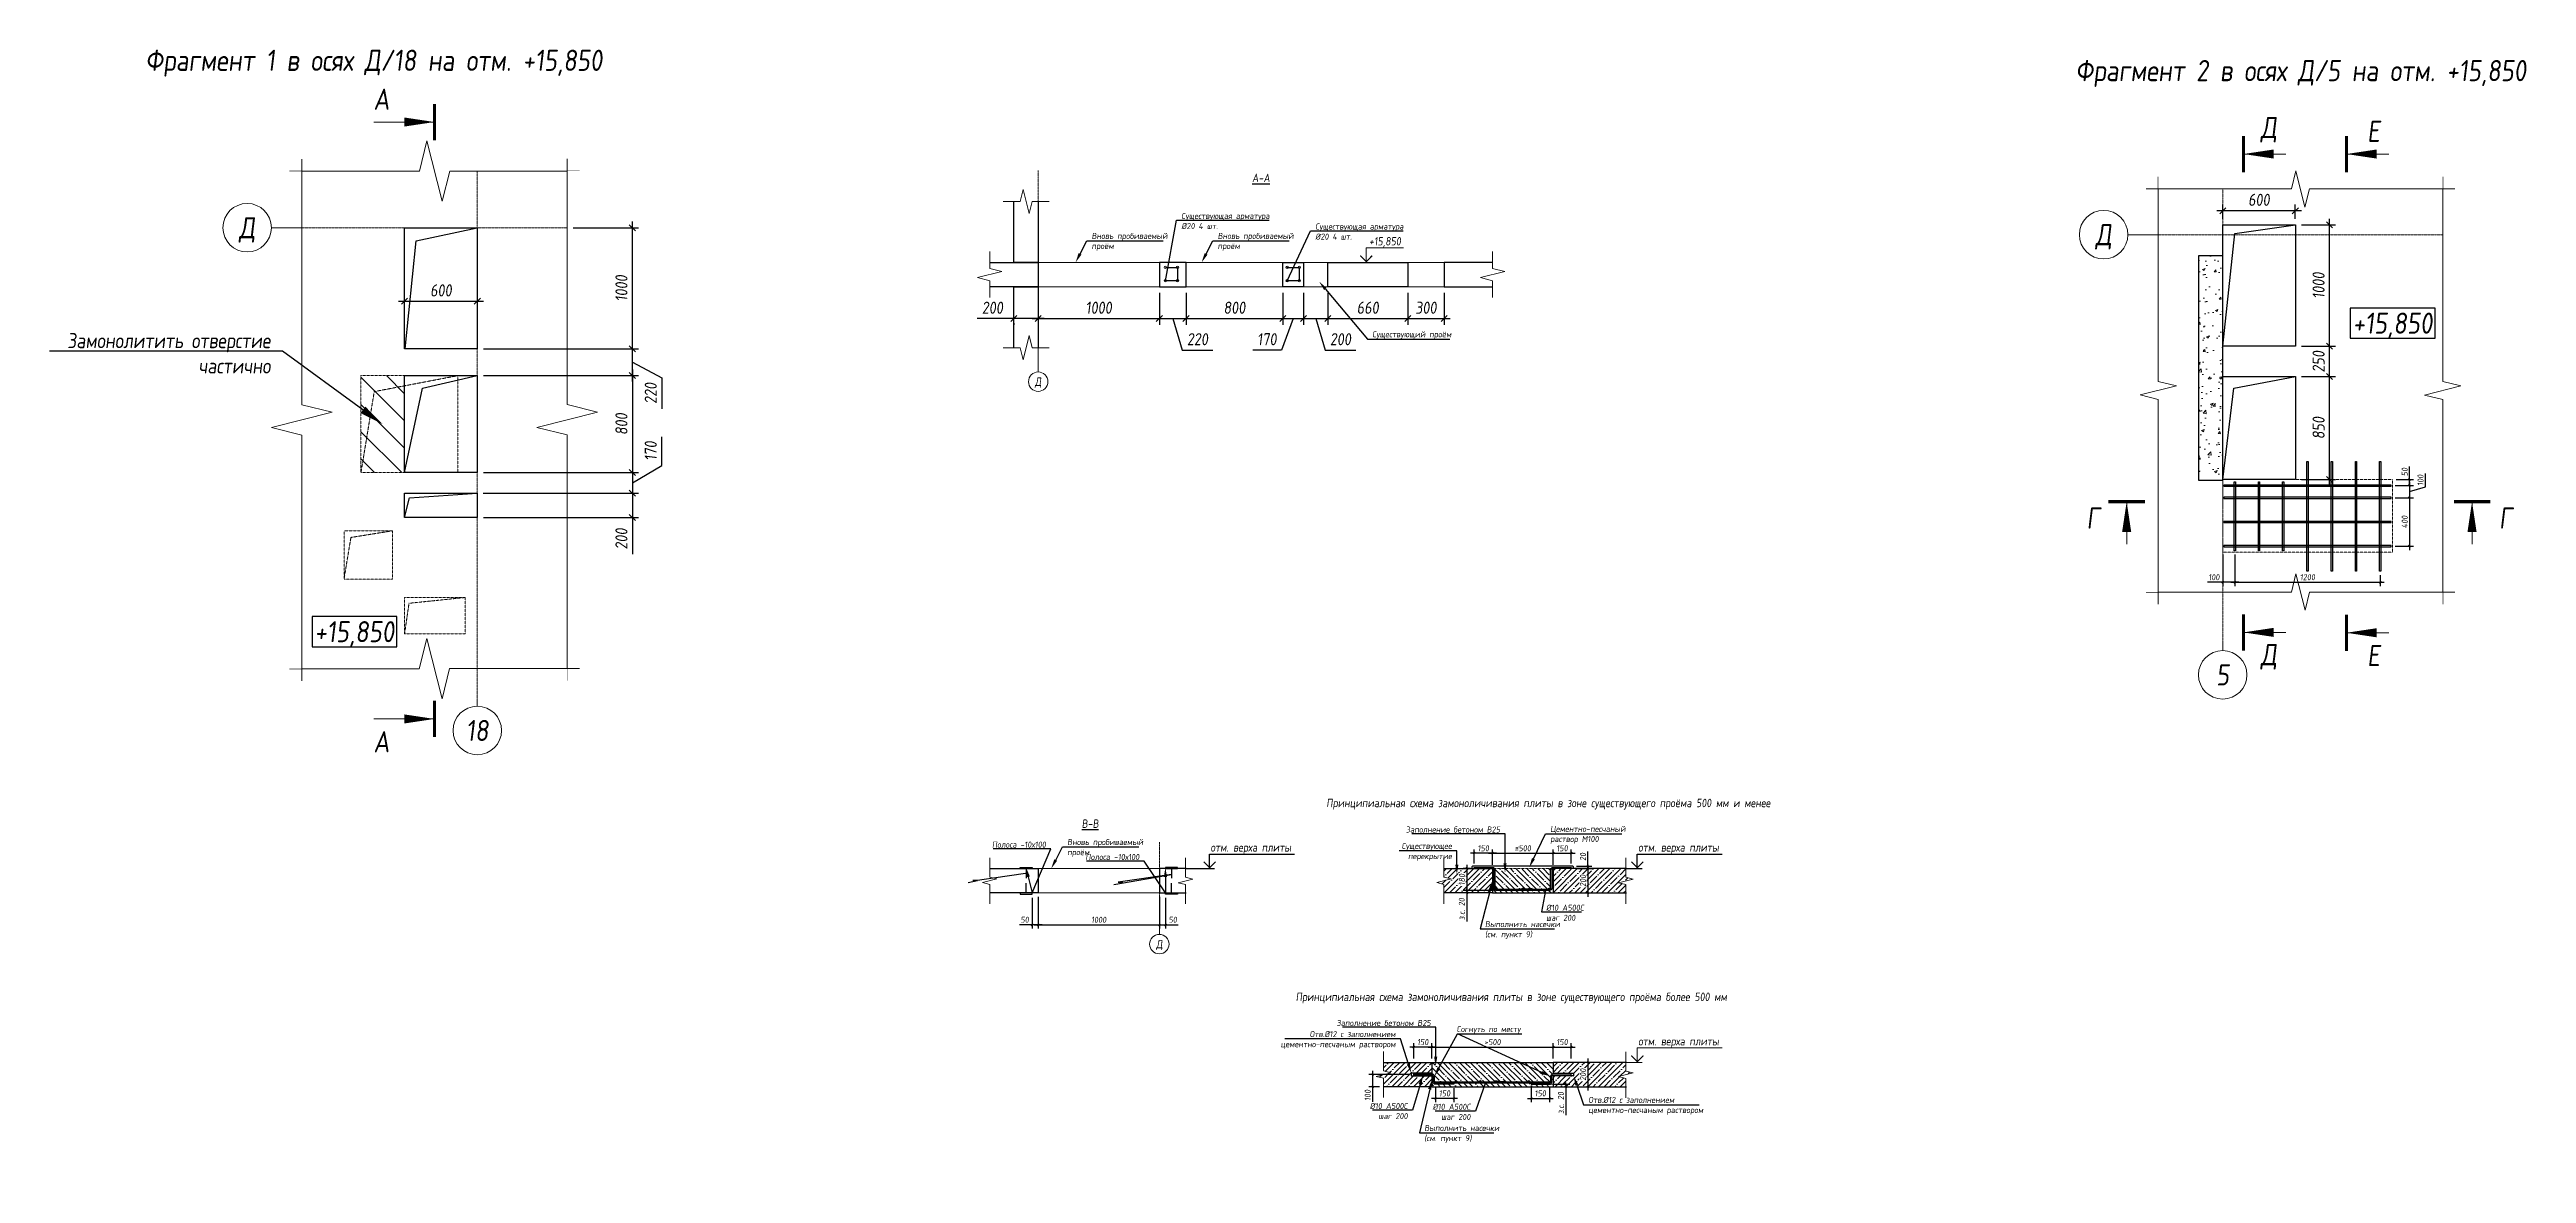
# Model space of a CAD drawing. Header units: millimetres. Extents: x -233751 to 529254, y -907864 to 285890.
# Drawn here: x 377390 to 397829, y 263195 to 272465 of the extents above; entities that cross this region are included whole.
import ezdxf
from ezdxf import colors
from ezdxf.entities.mleader import LeaderData, LeaderLine
from ezdxf.enums import TextEntityAlignment as Align
from ezdxf.math import Vec2, Vec3

# ---------------------------------------------------------------- set-up
doc = ezdxf.new("R2010")
doc.units = ezdxf.units.MM
doc.linetypes.add('ADSK_Штриховая_ш2 п1', pattern=[3, 2, -1])
doc.linetypes.add('осевая', pattern=[2, 1.25, -0.25, 0.25, -0.25])
doc.layers.get('0').update_dxf_attribs({"lineweight": 30})
doc.layers.get('Defpoints').update_dxf_attribs({"lineweight": 0})
for name, color, linetype, lineweight in [('_TEXT', 7, 'Continuous', 30), ('АР_Перегородки газоблок_Штрих', 165, 'Continuous', 5), ('КР_Металл', 3, 'Continuous', 30), ('КР_Новые отверстия', 5, 'Continuous', 30), ('КР_Оси', 7, 'Continuous', 5), ('КР_Основная', 7, 'Continuous', 30), ('КР_Размеры отверстия', 7, 'Continuous', 5), ('КР_Сущ отверстия', 6, 'Continuous', 15), ('КР_Тонкая', 250, 'Continuous', 0)]:
    doc.layers.add(name, color=color, linetype=linetype, lineweight=lineweight)
doc.layers.add('АР_Закладка сущ.проема', color=7, linetype='Continuous', lineweight=30, true_color=0xc70000)
doc.styles.add('ISOCPEUR', font='isocpeur.ttf', dxfattribs={"width": 0.85, "oblique": 7})
doc.styles.add('ISOCUPER', font='isocpeur.ttf', dxfattribs={"width": 0.85, "oblique": 7})
doc.linetypes.add('СМСВ', pattern='A,0.199999,1e-06,[130,ltypeshp.shx,S=1.06,R=-45,X=0.75,Y=0],1.5,[130,ltypeshp.shx,S=1.06,R=45,X=-0.75,Y=0],0', length=1.7)
doc.dimstyles.new('R_20', dxfattribs={"dimtxt": 50, "dimasz": 16, "dimexe": 32, "dimexo": 32, "dimgap": 16, "dimtad": 1, "dimdec": 0, "dimzin": 0, "dimdsep": 46, "dimtxsty": 'ISOCPEUR', "dimblk1": 'OBLIQUE', "dimblk2": 'OBLIQUE', "dimsah": 1, "dimcen": 0, "dimdle": 32, "dimclrd": 256, "dimclre": 256, "dimclrt": 256, "dimadec": 0, "dimazin": 0, "dimtfac": 2, "dimtdec": 0, "dimtmove": 0, "dimatfit": 2, "dimldrblk": 'OBLIQUE', "dimfxl": 300, "dimtvp": 3, "dimtfill": 1, "dimtolj": 1, "dimtzin": 0, "dimarcsym": 0})
doc.dimstyles.new('R_50', dxfattribs={"dimtxt": 100, "dimasz": 50, "dimexe": 50, "dimexo": 50, "dimgap": 40, "dimtad": 1, "dimdec": 0, "dimzin": 0, "dimdsep": 46, "dimtxsty": 'ISOCPEUR', "dimblk1": 'OBLIQUE', "dimblk2": 'OBLIQUE', "dimsah": 1, "dimcen": 0, "dimdle": 50, "dimclrd": 256, "dimclre": 256, "dimclrt": 256, "dimadec": 0, "dimazin": 0, "dimtfac": 2, "dimtdec": 0, "dimtmove": 0, "dimatfit": 3, "dimldrblk": 'CLOSEDBLANK', "dimfxl": 300, "dimtvp": 3, "dimtfill": 1, "dimtolj": 1, "dimtzin": 0, "dimarcsym": 0})

msp = doc.modelspace()

# ---------------------------------------------------------------- texts
at = {"layer": '_TEXT', "attachment_point": 5, "style": 'ISOCPEUR'}
for s, insert, char_height in [('Фрагмент 1 в осях Д/18 на отм. +15,850', (380066.4, 272353.1), 175), ('Фрагмент 2 в осях Д/5 на отм. +15,850', (395968.2, 272268.1), 175), ('{\\LА-А}', (387386.9, 271406.3), 70), ('Принципиальная схема замоноличивания плиты в зоне существующего проёма 500 мм и менее', (389758.3, 266241.1), 70), ('{\\LВ-В}', (385977.1, 266079.8), 70), ('Принципиальная схема замоноличивания плиты в зоне существующего проёма более 500 мм', (389452.6, 264642), 70)]:
    msp.add_mtext(s, dxfattribs=dict(at, insert=insert, char_height=char_height))

# ---------------------------------------------------------------- blocks, each defined once
blk = doc.blocks.new('*U1924')
at = {"color": 0, "linetype": 'Continuous', "lineweight": -2}
blk.add_line((-2192, 0), (-2442, 0), dxfattribs=at)
at = {"color": 0, "linetype": 'ByBlock', "lineweight": -2, "ltscale": 5}
blk.add_line((0, 0), (-2192, 0), dxfattribs=at)
at = {"color": 0, "linetype": 'Continuous', "lineweight": -2}
blk.add_circle((-2642, 0), 200, dxfattribs=at)
at = {"color": 0, "linetype": 'Continuous', "lineweight": -2, "style": 'ISOCPEUR', "oblique": 7, "width": 0.856383}
blk.add_text('Д', height=174, dxfattribs=at).set_placement((-2642, 0), align=Align.MIDDLE_CENTER)
blk = doc.blocks.new('*U1925')
at = {"color": 0, "linetype": 'ByBlock', "lineweight": -2, "ltscale": 5}
blk.add_line((0, 0), (0, -4365), dxfattribs=at)
at = {"color": 0, "linetype": 'Continuous', "lineweight": -2}
blk.add_line((0, -4365), (0, -4415), dxfattribs=at)
blk.add_circle((0, -4615), 200, dxfattribs=at)
at = {"color": 0, "linetype": 'Continuous', "lineweight": -2, "style": 'ISOCPEUR', "oblique": 7, "width": 0.856383}
blk.add_text('18', height=173.7, dxfattribs=at).set_placement((0, -4615), align=Align.MIDDLE_CENTER)
blk = doc.blocks.new('_OBLIQUE')
at = {"color": 0, "linetype": 'ByBlock'}
blk.add_line((-0.5, -0.5), (0.5, 0.5), dxfattribs=at)
blk = doc.blocks.new('*D243')
at = {"layer": 'Defpoints', "color": 0, "transparency": 16777216}
for p in [(380920, 269776), (380920, 268976), (382199, 268976)]:
    blk.add_point(p, dxfattribs=at)
at = {"layer": 'КР_Размеры отверстия', "lineweight": -2, "transparency": 16777216}
for p, q in [((382199, 269826), (382199, 268926)), ((380970, 269776), (382249, 269776)), ((380970, 268976), (382249, 268976))]:
    blk.add_line(p, q, dxfattribs=at)
at = {"layer": 'КР_Размеры отверстия', "lineweight": -2, "transparency": 16777216, "xscale": 50, "yscale": 50, "zscale": 50}
for p, rotation in [((382199, 269776), 90), ((382199, 268976), 270)]:
    blk.add_blockref('_OBLIQUE', p, dxfattribs=dict(at, rotation=rotation))
at = {"layer": 'КР_Размеры отверстия', "transparency": 16777216, "insert": (382109, 269376), "char_height": 100, "attachment_point": 5, "rotation": 90, "style": 'ISOCPEUR', "bg_fill": 3, "box_fill_scale": 1.1, "bg_fill_color": 256, "bg_fill_true_color": 13158600, "bg_fill_transparency": 0}
blk.add_mtext('\\A1;800', dxfattribs=at)
blk = doc.blocks.new('_ClosedBlank')
at = {"color": 0, "linetype": 'ByBlock', "lineweight": -2}
for p, q in [((-1, 0.17), (0, 0)), ((-1, 0.17), (-1, -0.17)), ((0, 0), (-1, -0.17))]:
    blk.add_line(p, q, dxfattribs=at)
blk = doc.blocks.new('*D244')
at = {"layer": 'Defpoints', "color": 0, "transparency": 16777216}
for p in [(380920, 269996), (382199, 269996), (380920, 269776)]:
    blk.add_point(p, dxfattribs=at)
at = {"layer": 'КР_Размеры отверстия', "lineweight": -2, "transparency": 16777216}
for p, q in [((382199, 269726), (382199, 270046)), ((380970, 269996), (382249, 269996)), ((382199, 269886), (382441, 269757)), ((380970, 269776), (382249, 269776)), ((382441, 269757), (382441, 269503))]:
    blk.add_line(p, q, dxfattribs=at)
at = {"layer": 'КР_Размеры отверстия', "lineweight": -2, "transparency": 16777216, "xscale": 50, "yscale": 50, "zscale": 50, "rotation": 90}
blk.add_blockref('_OBLIQUE', (382199, 269996), dxfattribs=at)
at = {"layer": 'КР_Размеры отверстия', "transparency": 16777216, "insert": (382351, 269630), "char_height": 100, "attachment_point": 5, "rotation": 90, "style": 'ISOCPEUR', "bg_fill": 3, "box_fill_scale": 1.1, "bg_fill_color": 256, "bg_fill_true_color": 13158600, "bg_fill_transparency": 0}
blk.add_mtext('\\A1;220', dxfattribs=at)
at = {"layer": 'КР_Размеры отверстия', "lineweight": -2, "transparency": 16777216, "xscale": 50, "yscale": 50, "zscale": 50, "rotation": 270}
blk.add_blockref('_OBLIQUE', (382199, 269776), dxfattribs=at)
blk = doc.blocks.new('*D245')
at = {"layer": 'Defpoints', "color": 0, "transparency": 16777216}
for p in [(381662, 270996), (382199, 270996), (380920, 269996)]:
    blk.add_point(p, dxfattribs=at)
at = {"layer": 'КР_Размеры отверстия', "lineweight": -2, "transparency": 16777216}
for p, q in [((382199, 269946), (382199, 271046)), ((381712, 270996), (382249, 270996)), ((380970, 269996), (382249, 269996))]:
    blk.add_line(p, q, dxfattribs=at)
at = {"layer": 'КР_Размеры отверстия', "lineweight": -2, "transparency": 16777216, "xscale": 50, "yscale": 50, "zscale": 50}
for p, rotation in [((382199, 270996), 90), ((382199, 269996), 270)]:
    blk.add_blockref('_OBLIQUE', p, dxfattribs=dict(at, rotation=rotation))
at = {"layer": 'КР_Размеры отверстия', "transparency": 16777216, "insert": (382109, 270496), "char_height": 100, "attachment_point": 5, "rotation": 90, "style": 'ISOCPEUR', "bg_fill": 3, "box_fill_scale": 1.1, "bg_fill_color": 256, "bg_fill_true_color": 13158600, "bg_fill_transparency": 0}
blk.add_mtext('\\A1;1000', dxfattribs=at)
blk = doc.blocks.new('*D246')
at = {"layer": 'Defpoints', "color": 0, "transparency": 16777216}
for p in [(380919, 268806), (380920, 268976), (382199, 268806)]:
    blk.add_point(p, dxfattribs=at)
at = {"layer": 'КР_Размеры отверстия', "lineweight": -2, "transparency": 16777216}
for p, q in [((382441, 269035), (382441, 269272)), ((382199, 268891), (382441, 269035)), ((382199, 269026), (382199, 268756)), ((380969, 268806), (382249, 268806)), ((380970, 268976), (382249, 268976))]:
    blk.add_line(p, q, dxfattribs=at)
at = {"layer": 'КР_Размеры отверстия', "lineweight": -2, "transparency": 16777216, "xscale": 50, "yscale": 50, "zscale": 50, "rotation": 270}
blk.add_blockref('_OBLIQUE', (382199, 268806), dxfattribs=at)
at = {"layer": 'КР_Размеры отверстия', "transparency": 16777216, "insert": (382351, 269154), "char_height": 100, "attachment_point": 5, "rotation": 90, "style": 'ISOCPEUR', "bg_fill": 3, "box_fill_scale": 1.1, "bg_fill_color": 256, "bg_fill_true_color": 13158600, "bg_fill_transparency": 0}
blk.add_mtext('\\A1;170', dxfattribs=at)
at = {"layer": 'КР_Размеры отверстия', "lineweight": -2, "transparency": 16777216, "xscale": 50, "yscale": 50, "zscale": 50, "rotation": 90}
blk.add_blockref('_OBLIQUE', (382199, 268976), dxfattribs=at)
blk = doc.blocks.new('*D247')
at = {"layer": 'Defpoints', "color": 0, "transparency": 16777216}
for p in [(380319, 270389), (380920, 270389), (380920, 270389)]:
    blk.add_point(p, dxfattribs=at)
at = {"layer": 'КР_Размеры отверстия', "lineweight": -2, "transparency": 16777216}
blk.add_line((380269, 270389), (380970, 270389), dxfattribs=at)
at = {"layer": 'КР_Размеры отверстия', "lineweight": -2, "transparency": 16777216, "xscale": 50, "yscale": 50, "zscale": 50, "rotation": 180}
blk.add_blockref('_OBLIQUE', (380319, 270389), dxfattribs=at)
at = {"layer": 'КР_Размеры отверстия', "lineweight": -2, "transparency": 16777216, "xscale": 50, "yscale": 50, "zscale": 50}
blk.add_blockref('_OBLIQUE', (380920, 270389), dxfattribs=at)
at = {"layer": 'КР_Размеры отверстия', "transparency": 16777216, "insert": (380620, 270479), "char_height": 100, "attachment_point": 5, "style": 'ISOCPEUR', "bg_fill": 3, "box_fill_scale": 1.1, "bg_fill_color": 256, "bg_fill_true_color": 13158600, "bg_fill_transparency": 0}
blk.add_mtext('\\A1;600', dxfattribs=at)
blk = doc.blocks.new('*D248')
at = {"layer": 'Defpoints', "color": 0, "transparency": 16777216}
for p in [(380920, 268806), (380920, 268606)]:
    blk.add_point(p, dxfattribs=at)
at = {"layer": 'КР_Размеры отверстия', "lineweight": -2, "transparency": 16777216}
for p, q in [((380970, 268806), (382249, 268806)), ((382199, 268856), (382199, 268606)), ((380970, 268606), (382249, 268606)), ((382199, 268606), (382199, 268302))]:
    blk.add_line(p, q, dxfattribs=at)
at = {"layer": 'КР_Размеры отверстия', "lineweight": -2, "transparency": 16777216, "xscale": 50, "yscale": 50, "zscale": 50}
for p, rotation in [((382199, 268806), 90), ((382199, 268606), 270)]:
    blk.add_blockref('_OBLIQUE', p, dxfattribs=dict(at, rotation=rotation))
at = {"layer": 'КР_Размеры отверстия', "transparency": 16777216, "insert": (382109, 268429), "char_height": 100, "attachment_point": 5, "rotation": 90, "style": 'ISOCPEUR', "bg_fill": 3, "box_fill_scale": 1.1, "bg_fill_color": 256, "bg_fill_true_color": 13158600, "bg_fill_transparency": 0}
blk.add_mtext('\\A1;200', dxfattribs=at)
at = {"layer": 'Defpoints', "color": 0, "transparency": 16777216}
blk.add_point((382199, 268606), dxfattribs=at)
blk = doc.blocks.new('*U1926')
at = {"color": 0, "linetype": 'Continuous', "lineweight": -2}
for p, q in [((0, 150), (-500, 150)), ((0, -4774), (-500, -4774))]:
    blk.add_line(p, q, dxfattribs=at)
at = {"color": 0, "linetype": 'Continuous', "lineweight": -2, "const_width": 25}
for points in [[(0, 300), (0, 0)], [(0, -4624), (0, -4924)]]:
    blk.add_lwpolyline(points, dxfattribs=at)
at = {"color": 0, "linetype": 'Continuous', "lineweight": -2}
for points in [[(-250, 150, 75, 0, 0), (0, 150, 0, 0, 0)], [(-250, -4774, 75, 0, 0), (0, -4774, 0, 0, 0)]]:
    blk.add_lwpolyline(points, format="xyseb", dxfattribs=at)
at = {"color": 0, "linetype": 'Continuous', "lineweight": -2, "char_height": 175, "attachment_point": 5, "style": 'ISOCUPER'}
for insert in [(-437, 338), (-437, -4962)]:
    blk.add_mtext('А', dxfattribs=dict(at, insert=insert))
blk = doc.blocks.new('*U1970')
at = {"color": 0, "linetype": 'Continuous', "lineweight": -2}
blk.add_wipeout([(0, 0), (49, 0), (97, 0), (146, 0), (194, 0), (243, 0), (291, 0), (340, 0), (388, 0), (437, 0), (485, 0), (534, 0), (582, 0), (631, 0), (680, 0), (728, 0), (777, 0), (825, 0), (874, 0), (922, 0), (971, 0), (974, 13), (977, 25), (980, 38), (983, 50), (986, 63), (989, 75), (993, 88), (996, 100), (999, 113), (1002, 125), (1005, 138), (1008, 150), (1011, 163), (1014, 175), (1018, 188), (1021, 200), (1024, 213), (1027, 225), (1030, 238), (1033, 250), (1039, 225), (1046, 200), (1052, 175), (1058, 150), (1064, 125), (1071, 100), (1077, 75), (1083, 50), (1090, 25), (1096, 0), (1102, -24), (1108, -49), (1115, -74), (1121, -99), (1127, -124), (1133, -149), (1140, -174), (1146, -199), (1152, -224), (1158, -249), (1162, -237), (1165, -224), (1168, -212), (1171, -199), (1174, -187), (1177, -174), (1180, -162), (1183, -149), (1186, -137), (1190, -124), (1193, -112), (1196, -99), (1199, -87), (1202, -74), (1205, -62), (1208, -49), (1211, -37), (1215, -24), (1218, -12), (1221, 1), (1269, 1), (1318, 1), (1366, 1), (1415, 1), (1463, 1), (1512, 1), (1561, 1), (1609, 1), (1658, 1), (1706, 1), (1755, 1), (1803, 1), (1852, 1), (1900, 1), (1949, 1), (1997, 1), (2046, 1), (2094, 1), (2143, 1), (2192, 1), (2191, 501), (0, 500)], dxfattribs=at)
blk.add_lwpolyline([(-100, 0), (0, 0), (971, 0), (1033, 250), (1158, -249), (1221, 1), (2192, 1), (2292, 1)], dxfattribs=at)
blk = doc.blocks.new('*U1971')
at = {"color": 0, "linetype": 'Continuous', "lineweight": -2}
blk.add_wipeout([(0, 0), (0, -96), (0, -193), (0, -289), (0, -385), (0, -482), (0, -578), (0, -675), (0, -771), (0, -867), (0, -964), (0, -1060), (0, -1156), (0, -1253), (0, -1349), (0, -1445), (0, -1542), (0, -1638), (0, -1734), (0, -1831), (0, -1927), (13, -1930), (25, -1933), (38, -1937), (50, -1940), (63, -1943), (75, -1946), (88, -1949), (100, -1952), (113, -1955), (125, -1958), (138, -1962), (150, -1965), (162, -1968), (175, -1971), (188, -1974), (200, -1977), (212, -1980), (225, -1983), (238, -1987), (250, -1990), (225, -1996), (200, -2002), (175, -2008), (150, -2015), (125, -2021), (100, -2027), (75, -2033), (50, -2040), (25, -2046), (0, -2052), (-25, -2058), (-50, -2065), (-75, -2071), (-100, -2077), (-125, -2083), (-150, -2090), (-175, -2096), (-200, -2102), (-225, -2108), (-250, -2115), (-238, -2118), (-225, -2121), (-212, -2124), (-200, -2127), (-188, -2130), (-175, -2133), (-162, -2137), (-150, -2140), (-138, -2143), (-125, -2146), (-113, -2149), (-100, -2152), (-88, -2155), (-75, -2158), (-63, -2162), (-50, -2165), (-38, -2168), (-25, -2171), (-12, -2174), (0, -2177), (0, -2274), (0, -2370), (0, -2466), (0, -2563), (0, -2659), (0, -2755), (0, -2852), (0, -2948), (0, -3044), (0, -3141), (0, -3237), (0, -3333), (0, -3430), (0, -3526), (0, -3623), (0, -3719), (0, -3815), (0, -3912), (0, -4008), (0, -4104), (500, -4104), (500, 0)], dxfattribs=at)
blk.add_lwpolyline([(0, 100), (0, 0), (0, -1927), (250, -1990), (-250, -2115), (0, -2177), (0, -4104), (0, -4204)], dxfattribs=at)
blk = doc.blocks.new('*U1972')
at = {"color": 0, "linetype": 'Continuous', "lineweight": -2}
blk.add_wipeout([(0, 0), (-49, 0), (-97, 0), (-146, 0), (-194, 0), (-243, 0), (-291, 0), (-340, 0), (-388, 0), (-437, 0), (-485, 0), (-534, 0), (-582, 0), (-631, 0), (-680, 0), (-728, 0), (-777, 0), (-825, 0), (-874, 0), (-922, 0), (-971, 0), (-974, -13), (-977, -25), (-980, -38), (-983, -50), (-986, -63), (-989, -75), (-993, -88), (-996, -100), (-999, -113), (-1002, -125), (-1005, -138), (-1008, -150), (-1011, -163), (-1014, -175), (-1018, -188), (-1021, -200), (-1024, -213), (-1027, -225), (-1030, -238), (-1033, -250), (-1039, -225), (-1046, -200), (-1052, -175), (-1058, -150), (-1064, -125), (-1071, -100), (-1077, -75), (-1083, -50), (-1090, -25), (-1096, 0), (-1102, 24), (-1108, 49), (-1115, 74), (-1121, 99), (-1127, 124), (-1133, 149), (-1140, 174), (-1146, 199), (-1152, 224), (-1158, 249), (-1162, 237), (-1165, 224), (-1168, 212), (-1171, 199), (-1174, 187), (-1177, 174), (-1180, 162), (-1183, 149), (-1186, 137), (-1190, 124), (-1193, 112), (-1196, 99), (-1199, 87), (-1202, 74), (-1205, 62), (-1208, 49), (-1211, 37), (-1215, 24), (-1218, 12), (-1221, -1), (-1269, -1), (-1318, -1), (-1366, -1), (-1415, -1), (-1463, -1), (-1512, -1), (-1561, -1), (-1609, -1), (-1658, -1), (-1706, -1), (-1755, -1), (-1803, -1), (-1852, -1), (-1900, -1), (-1949, -1), (-1997, -1), (-2046, -1), (-2094, -1), (-2143, -1), (-2192, -1), (-2191, -501), (0, -500)], dxfattribs=at)
blk.add_lwpolyline([(100, 0), (0, 0), (-971, 0), (-1033, -250), (-1158, 249), (-1221, -1), (-2192, -1), (-2292, -1)], dxfattribs=at)
blk = doc.blocks.new('*U1973')
at = {"color": 0, "linetype": 'Continuous', "lineweight": -2}
blk.add_wipeout([(0, 0), (0, 96), (0, 193), (0, 289), (0, 385), (0, 482), (0, 578), (0, 675), (0, 771), (0, 867), (0, 964), (0, 1060), (0, 1156), (0, 1253), (0, 1349), (0, 1445), (0, 1542), (0, 1638), (0, 1734), (0, 1831), (0, 1927), (-13, 1930), (-25, 1933), (-38, 1937), (-50, 1940), (-63, 1943), (-75, 1946), (-88, 1949), (-100, 1952), (-113, 1955), (-125, 1958), (-138, 1962), (-150, 1965), (-162, 1968), (-175, 1971), (-188, 1974), (-200, 1977), (-212, 1980), (-225, 1983), (-238, 1987), (-250, 1990), (-225, 1996), (-200, 2002), (-175, 2008), (-150, 2015), (-125, 2021), (-100, 2027), (-75, 2033), (-50, 2040), (-25, 2046), (0, 2052), (25, 2058), (50, 2065), (75, 2071), (100, 2077), (125, 2083), (150, 2090), (175, 2096), (200, 2102), (225, 2108), (250, 2115), (238, 2118), (225, 2121), (212, 2124), (200, 2127), (187, 2130), (175, 2133), (162, 2137), (150, 2140), (137, 2143), (125, 2146), (112, 2149), (100, 2152), (87, 2155), (75, 2158), (62, 2162), (50, 2165), (37, 2168), (25, 2171), (12, 2174), (0, 2177), (0, 2274), (0, 2370), (0, 2466), (0, 2563), (0, 2659), (0, 2755), (0, 2852), (0, 2948), (0, 3044), (0, 3141), (0, 3237), (0, 3333), (0, 3430), (0, 3526), (0, 3623), (0, 3719), (0, 3815), (0, 3912), (0, 4008), (0, 4104), (-500, 4104), (-500, 0)], dxfattribs=at)
blk.add_lwpolyline([(0, -100), (0, 0), (0, 1927), (-250, 1990), (250, 2115), (0, 2177), (0, 4104), (0, 4204)], dxfattribs=at)
blk = doc.blocks.new('*U2222')
at = {"color": 0, "linetype": 'Continuous', "lineweight": -2}
blk.add_lwpolyline([(-350, -125), (350, -125), (350, 125), (-350, 125)], close=True, dxfattribs=at)
at = {"color": 0, "linetype": 'Continuous', "lineweight": -2, "style": 'ISOCUPER', "oblique": 7, "width": 0.856383}
blk.add_text('+15,850', height=173.7, dxfattribs=at).set_placement((0, 0), align=Align.MIDDLE_CENTER)
blk = doc.blocks.new('*U1927')
at = {"color": 0, "linetype": 'Continuous', "lineweight": -2}
blk.add_wipeout([(0, 0), (0, 5), (0, 10), (0, 15), (0, 20), (0, 25), (0, 30), (0, 35), (0, 40), (0, 45), (0, 50), (0, 55), (0, 60), (0, 65), (0, 70), (0, 75), (0, 80), (0, 85), (0, 90), (0, 95), (0, 100), (-5, 101.25), (-10, 102.5), (-15, 103.75), (-20, 105), (-25, 106.25), (-30, 107.5), (-35, 108.75), (-40, 110), (-45, 111.25), (-50, 112.5), (-55, 113.75), (-60, 115), (-65, 116.25), (-70, 117.5), (-75, 118.75), (-80, 120), (-85, 121.25), (-90, 122.5), (-95, 123.75), (-100, 125), (-90, 127.5), (-80, 130), (-70, 132.5), (-60, 135), (-50, 137.5), (-40, 140), (-30, 142.5), (-20, 145), (-10, 147.5), (0, 150), (10, 152.5), (20, 155), (30, 157.5), (40, 160), (50, 162.5), (60, 165), (70, 167.5), (80, 170), (90, 172.5), (100, 175), (95, 176.25), (90, 177.5), (85, 178.75), (80, 180), (75, 181.25), (70, 182.5), (65, 183.75), (60, 185), (55, 186.25), (50, 187.5), (45, 188.75), (40, 190), (35, 191.25), (30, 192.5), (25, 193.75), (20, 195), (15, 196.25), (10, 197.5), (5, 198.75), (0, 200), (0, 205), (0, 210), (0, 215), (0, 220), (0, 225), (0, 230), (0, 235), (0, 240), (0, 245), (0, 250), (0, 255), (0, 260), (0, 265), (0, 270), (0, 275), (0, 280), (0, 285), (0, 290), (0, 295), (0, 300), (-200, 300), (-200, 0)], dxfattribs=at)
blk.add_lwpolyline([(0, -40), (0, 0), (0, 100), (-100, 125), (100, 175), (0, 200), (0, 300), (0, 340)], dxfattribs=at)
blk = doc.blocks.new('*U1928')
at = {"color": 0, "linetype": 'Continuous', "lineweight": -2}
blk.add_wipeout([(0, 0), (5, 0), (10, 0), (15, 0), (20, 0), (25, 0), (30, 0), (35, 0), (40, 0), (45, 0), (50, 0), (55, 0), (60, 0), (65, 0), (70, 0), (75, 0), (80, 0), (85, 0), (90, 0), (95, 0), (100, 0), (101.25, 5), (102.5, 10), (103.75, 15), (105, 20), (106.25, 25), (107.5, 30), (108.75, 35), (110, 40), (111.25, 45), (112.5, 50), (113.75, 55), (115, 60), (116.25, 65), (117.5, 70), (118.75, 75), (120, 80), (121.25, 85), (122.5, 90), (123.75, 95), (125, 100), (127.5, 90), (130, 80), (132.5, 70), (135, 60), (137.5, 50), (140, 40), (142.5, 30), (145, 20), (147.5, 10), (150, 0), (152.5, -10), (155, -20), (157.5, -30), (160, -40), (162.5, -50), (165, -60), (167.5, -70), (170, -80), (172.5, -90), (175, -100), (176.25, -95), (177.5, -90), (178.75, -85), (180, -80), (181.25, -75), (182.5, -70), (183.75, -65), (185, -60), (186.25, -55), (187.5, -50), (188.75, -45), (190, -40), (191.25, -35), (192.5, -30), (193.75, -25), (195, -20), (196.25, -15), (197.5, -10), (198.75, -5), (200, 0), (205, 0), (210, 0), (215, 0), (220, 0), (225, 0), (230, 0), (235, 0), (240, 0), (245, 0), (250, 0), (255, 0), (260, 0), (265, 0), (270, 0), (275, 0), (280, 0), (285, 0), (290, 0), (295, 0), (300, 0), (300, 200), (0, 200)], dxfattribs=at)
blk.add_lwpolyline([(-40, 0), (0, 0), (100, 0), (125, 100), (175, -100), (200, 0), (300, 0), (340, 0)], dxfattribs=at)
blk = doc.blocks.new('*U1929')
at = {"color": 0, "linetype": 'Continuous', "lineweight": -2}
blk.add_wipeout([(0, 0), (5, 0), (10, 0), (15, 0), (20, 0), (25, 0), (30, 0), (35, 0), (40, 0), (45, 0), (50, 0), (55, 0), (60, 0), (65, 0), (70, 0), (75, 0), (80, 0), (85, 0), (90, 0), (95, 0), (100, 0), (101.25, 5), (102.5, 10), (103.75, 15), (105, 20), (106.25, 25), (107.5, 30), (108.75, 35), (110, 40), (111.25, 45), (112.5, 50), (113.75, 55), (115, 60), (116.25, 65), (117.5, 70), (118.75, 75), (120, 80), (121.25, 85), (122.5, 90), (123.75, 95), (125, 100), (127.5, 90), (130, 80), (132.5, 70), (135, 60), (137.5, 50), (140, 40), (142.5, 30), (145, 20), (147.5, 10), (150, 0), (152.5, -10), (155, -20), (157.5, -30), (160, -40), (162.5, -50), (165, -60), (167.5, -70), (170, -80), (172.5, -90), (175, -100), (176.25, -95), (177.5, -90), (178.75, -85), (180, -80), (181.25, -75), (182.5, -70), (183.75, -65), (185, -60), (186.25, -55), (187.5, -50), (188.75, -45), (190, -40), (191.25, -35), (192.5, -30), (193.75, -25), (195, -20), (196.25, -15), (197.5, -10), (198.75, -5), (200, 0), (205, 0), (210, 0), (215, 0), (220, 0), (225, 0), (230, 0), (235, 0), (240, 0), (245, 0), (250, 0), (255, 0), (260, 0), (265, 0), (270, 0), (275, 0), (280, 0), (285, 0), (290, 0), (295, 0), (300, 0), (300, 200), (0, 200)], dxfattribs=at)
blk.add_lwpolyline([(-40, 0), (0, 0), (100, 0), (125, 100), (175, -100), (200, 0), (300, 0), (340, 0)], dxfattribs=at)
blk = doc.blocks.new('*U1930')
at = {"color": 0, "linetype": 'Continuous', "lineweight": -2}
blk.add_wipeout([(0, 0), (0, 5), (0, 10), (0, 15), (0, 20), (0, 25), (0, 30), (0, 35), (0, 40), (0, 45), (0, 50), (0, 55), (0, 60), (0, 65), (0, 70), (0, 75), (0, 80), (0, 85), (0, 90), (0, 95), (0, 100), (-5, 101.25), (-10, 102.5), (-15, 103.75), (-20, 105), (-25, 106.25), (-30, 107.5), (-35, 108.75), (-40, 110), (-45, 111.25), (-50, 112.5), (-55, 113.75), (-60, 115), (-65, 116.25), (-70, 117.5), (-75, 118.75), (-80, 120), (-85, 121.25), (-90, 122.5), (-95, 123.75), (-100, 125), (-90, 127.5), (-80, 130), (-70, 132.5), (-60, 135), (-50, 137.5), (-40, 140), (-30, 142.5), (-20, 145), (-10, 147.5), (0, 150), (10, 152.5), (20, 155), (30, 157.5), (40, 160), (50, 162.5), (60, 165), (70, 167.5), (80, 170), (90, 172.5), (100, 175), (95, 176.25), (90, 177.5), (85, 178.75), (80, 180), (75, 181.25), (70, 182.5), (65, 183.75), (60, 185), (55, 186.25), (50, 187.5), (45, 188.75), (40, 190), (35, 191.25), (30, 192.5), (25, 193.75), (20, 195), (15, 196.25), (10, 197.5), (5, 198.75), (0, 200), (0, 205), (0, 210), (0, 215), (0, 220), (0, 225), (0, 230), (0, 235), (0, 240), (0, 245), (0, 250), (0, 255), (0, 260), (0, 265), (0, 270), (0, 275), (0, 280), (0, 285), (0, 290), (0, 295), (0, 300), (-200, 300), (-200, 0)], dxfattribs=at)
blk.add_lwpolyline([(0, -40), (0, 0), (0, 100), (-100, 125), (100, 175), (0, 200), (0, 300), (0, 340)], dxfattribs=at)
blk = doc.blocks.new('*U1931')
at = {"color": 0, "linetype": 'ByBlock', "lineweight": -2, "ltscale": 5}
blk.add_line((0, 0), (0, -1461), dxfattribs=at)
at = {"color": 0, "linetype": 'Continuous', "lineweight": -2}
blk.add_line((0, -1461), (0, -1661), dxfattribs=at)
blk.add_circle((0, -1741), 80, dxfattribs=at)
at = {"color": 0, "linetype": 'Continuous', "lineweight": -2, "style": 'ISOCPEUR', "oblique": 7, "width": 0.856383}
blk.add_text('Д', height=69.5, dxfattribs=at).set_placement((0, -1741), align=Align.MIDDLE_CENTER)
blk = doc.blocks.new('*D249')
at = {"layer": 'Defpoints', "color": 0, "transparency": 16777216}
for p in [(385548, 270509), (386548, 270509), (386548, 270246)]:
    blk.add_point(p, dxfattribs=at)
at = {"layer": 'КР_Размеры отверстия', "lineweight": -2, "transparency": 16777216}
for p, q in [((385548, 270459), (385548, 270196)), ((386548, 270459), (386548, 270196)), ((385498, 270246), (386598, 270246))]:
    blk.add_line(p, q, dxfattribs=at)
at = {"layer": 'КР_Размеры отверстия', "lineweight": -2, "transparency": 16777216, "xscale": 50, "yscale": 50, "zscale": 50, "rotation": 180}
blk.add_blockref('_OBLIQUE', (385548, 270246), dxfattribs=at)
at = {"layer": 'КР_Размеры отверстия', "lineweight": -2, "transparency": 16777216, "xscale": 50, "yscale": 50, "zscale": 50}
blk.add_blockref('_OBLIQUE', (386548, 270246), dxfattribs=at)
at = {"layer": 'КР_Размеры отверстия', "transparency": 16777216, "insert": (386048, 270336), "char_height": 100, "attachment_point": 5, "style": 'ISOCPEUR', "bg_fill": 3, "box_fill_scale": 1.1, "bg_fill_color": 256, "bg_fill_true_color": 13158600, "bg_fill_transparency": 0}
blk.add_mtext('\\A1;1000', dxfattribs=at)
blk = doc.blocks.new('*D250')
at = {"layer": 'Defpoints', "color": 0, "transparency": 16777216}
blk.add_point((385548, 270509), dxfattribs=at)
at = {"layer": 'КР_Размеры отверстия', "lineweight": -2, "transparency": 16777216}
for p, q in [((385548, 270459), (385548, 270196)), ((385348, 270246), (385044, 270246)), ((385598, 270246), (385348, 270246)), ((385348, 270208), (385348, 270196))]:
    blk.add_line(p, q, dxfattribs=at)
at = {"layer": 'КР_Размеры отверстия', "lineweight": -2, "transparency": 16777216, "xscale": 50, "yscale": 50, "zscale": 50, "rotation": 180}
blk.add_blockref('_OBLIQUE', (385348, 270246), dxfattribs=at)
at = {"layer": 'КР_Размеры отверстия', "lineweight": -2, "transparency": 16777216, "xscale": 50, "yscale": 50, "zscale": 50}
blk.add_blockref('_OBLIQUE', (385548, 270246), dxfattribs=at)
at = {"layer": 'КР_Размеры отверстия', "transparency": 16777216, "insert": (385171, 270336), "char_height": 100, "attachment_point": 5, "style": 'ISOCPEUR', "bg_fill": 3, "box_fill_scale": 1.1, "bg_fill_color": 256, "bg_fill_true_color": 13158600, "bg_fill_transparency": 0}
blk.add_mtext('\\A1;200', dxfattribs=at)
at = {"layer": 'Defpoints', "color": 0, "transparency": 16777216}
for p in [(385348, 270258), (385348, 270246)]:
    blk.add_point(p, dxfattribs=at)
blk = doc.blocks.new('*D251')
at = {"layer": 'Defpoints', "color": 0, "transparency": 16777216}
for p in [(386548, 270509), (386768, 270509), (386768, 270246)]:
    blk.add_point(p, dxfattribs=at)
at = {"layer": 'КР_Размеры отверстия', "lineweight": -2, "transparency": 16777216}
for p, q in [((386548, 270459), (386548, 270196)), ((386768, 270459), (386768, 270196)), ((386498, 270246), (386818, 270246)), ((386658, 270246), (386736, 269986)), ((386736, 269986), (386990, 269986))]:
    blk.add_line(p, q, dxfattribs=at)
at = {"layer": 'КР_Размеры отверстия', "lineweight": -2, "transparency": 16777216, "xscale": 50, "yscale": 50, "zscale": 50, "rotation": 180}
blk.add_blockref('_OBLIQUE', (386548, 270246), dxfattribs=at)
at = {"layer": 'КР_Размеры отверстия', "transparency": 16777216, "insert": (386863, 270076), "char_height": 100, "attachment_point": 5, "style": 'ISOCPEUR', "bg_fill": 3, "box_fill_scale": 1.1, "bg_fill_color": 256, "bg_fill_true_color": 13158600, "bg_fill_transparency": 0}
blk.add_mtext('\\A1;220', dxfattribs=at)
at = {"layer": 'КР_Размеры отверстия', "lineweight": -2, "transparency": 16777216, "xscale": 50, "yscale": 50, "zscale": 50}
blk.add_blockref('_OBLIQUE', (386768, 270246), dxfattribs=at)
blk = doc.blocks.new('*D252')
at = {"layer": 'Defpoints', "color": 0, "transparency": 16777216}
for p in [(386768, 270509), (387568, 270509), (387568, 270246)]:
    blk.add_point(p, dxfattribs=at)
at = {"layer": 'КР_Размеры отверстия', "lineweight": -2, "transparency": 16777216}
for p, q in [((386768, 270459), (386768, 270196)), ((387568, 270459), (387568, 270196)), ((386718, 270246), (387618, 270246))]:
    blk.add_line(p, q, dxfattribs=at)
at = {"layer": 'КР_Размеры отверстия', "lineweight": -2, "transparency": 16777216, "xscale": 50, "yscale": 50, "zscale": 50, "rotation": 180}
blk.add_blockref('_OBLIQUE', (386768, 270246), dxfattribs=at)
at = {"layer": 'КР_Размеры отверстия', "lineweight": -2, "transparency": 16777216, "xscale": 50, "yscale": 50, "zscale": 50}
blk.add_blockref('_OBLIQUE', (387568, 270246), dxfattribs=at)
at = {"layer": 'КР_Размеры отверстия', "transparency": 16777216, "insert": (387168, 270336), "char_height": 100, "attachment_point": 5, "style": 'ISOCPEUR', "bg_fill": 3, "box_fill_scale": 1.1, "bg_fill_color": 256, "bg_fill_true_color": 13158600, "bg_fill_transparency": 0}
blk.add_mtext('\\A1;800', dxfattribs=at)
blk = doc.blocks.new('*D253')
at = {"layer": 'Defpoints', "color": 0, "transparency": 16777216}
for p in [(387568, 270509), (387738, 270509), (387738, 270246)]:
    blk.add_point(p, dxfattribs=at)
at = {"layer": 'КР_Размеры отверстия', "lineweight": -2, "transparency": 16777216}
for p, q in [((387568, 270459), (387568, 270196)), ((387738, 270459), (387738, 270196)), ((387518, 270246), (387788, 270246)), ((387653, 270246), (387555, 269986)), ((387555, 269986), (387318, 269986))]:
    blk.add_line(p, q, dxfattribs=at)
at = {"layer": 'КР_Размеры отверстия', "lineweight": -2, "transparency": 16777216, "xscale": 50, "yscale": 50, "zscale": 50}
blk.add_blockref('_OBLIQUE', (387738, 270246), dxfattribs=at)
at = {"layer": 'КР_Размеры отверстия', "transparency": 16777216, "insert": (387436, 270076), "char_height": 100, "attachment_point": 5, "style": 'ISOCPEUR', "bg_fill": 3, "box_fill_scale": 1.1, "bg_fill_color": 256, "bg_fill_true_color": 13158600, "bg_fill_transparency": 0}
blk.add_mtext('\\A1;170', dxfattribs=at)
at = {"layer": 'КР_Размеры отверстия', "lineweight": -2, "transparency": 16777216, "xscale": 50, "yscale": 50, "zscale": 50, "rotation": 180}
blk.add_blockref('_OBLIQUE', (387568, 270246), dxfattribs=at)
blk = doc.blocks.new('*D254')
at = {"layer": 'Defpoints', "color": 0, "transparency": 16777216}
for p in [(387738, 270509), (387938, 270509), (387938, 270246)]:
    blk.add_point(p, dxfattribs=at)
at = {"layer": 'КР_Размеры отверстия', "lineweight": -2, "transparency": 16777216}
for p, q in [((387738, 270459), (387738, 270196)), ((387938, 270459), (387938, 270196)), ((387688, 270246), (387988, 270246)), ((387838, 270246), (387916, 269986)), ((387916, 269986), (388170, 269986))]:
    blk.add_line(p, q, dxfattribs=at)
at = {"layer": 'КР_Размеры отверстия', "lineweight": -2, "transparency": 16777216, "xscale": 50, "yscale": 50, "zscale": 50, "rotation": 180}
blk.add_blockref('_OBLIQUE', (387738, 270246), dxfattribs=at)
at = {"layer": 'КР_Размеры отверстия', "transparency": 16777216, "insert": (388043, 270076), "char_height": 100, "attachment_point": 5, "style": 'ISOCPEUR', "bg_fill": 3, "box_fill_scale": 1.1, "bg_fill_color": 256, "bg_fill_true_color": 13158600, "bg_fill_transparency": 0}
blk.add_mtext('\\A1;200', dxfattribs=at)
at = {"layer": 'КР_Размеры отверстия', "lineweight": -2, "transparency": 16777216, "xscale": 50, "yscale": 50, "zscale": 50}
blk.add_blockref('_OBLIQUE', (387938, 270246), dxfattribs=at)
blk = doc.blocks.new('*D255')
at = {"layer": 'Defpoints', "color": 0, "transparency": 16777216}
for p in [(387938, 270509), (388598, 270509), (388598, 270246)]:
    blk.add_point(p, dxfattribs=at)
at = {"layer": 'КР_Размеры отверстия', "lineweight": -2, "transparency": 16777216}
for p, q in [((387938, 270459), (387938, 270196)), ((388598, 270459), (388598, 270196)), ((387888, 270246), (388648, 270246))]:
    blk.add_line(p, q, dxfattribs=at)
at = {"layer": 'КР_Размеры отверстия', "lineweight": -2, "transparency": 16777216, "xscale": 50, "yscale": 50, "zscale": 50, "rotation": 180}
blk.add_blockref('_OBLIQUE', (387938, 270246), dxfattribs=at)
at = {"layer": 'КР_Размеры отверстия', "lineweight": -2, "transparency": 16777216, "xscale": 50, "yscale": 50, "zscale": 50}
blk.add_blockref('_OBLIQUE', (388598, 270246), dxfattribs=at)
at = {"layer": 'КР_Размеры отверстия', "transparency": 16777216, "insert": (388268, 270336), "char_height": 100, "attachment_point": 5, "style": 'ISOCPEUR', "bg_fill": 3, "box_fill_scale": 1.1, "bg_fill_color": 256, "bg_fill_true_color": 13158600, "bg_fill_transparency": 0}
blk.add_mtext('\\A1;660', dxfattribs=at)
blk = doc.blocks.new('*D256')
at = {"layer": 'Defpoints', "color": 0, "transparency": 16777216}
for p in [(388598, 270509), (388898, 270509)]:
    blk.add_point(p, dxfattribs=at)
at = {"layer": 'КР_Размеры отверстия', "lineweight": -2, "transparency": 16777216}
for p, q in [((388598, 270459), (388598, 270196)), ((388898, 270459), (388898, 270196)), ((388548, 270246), (388948, 270246))]:
    blk.add_line(p, q, dxfattribs=at)
at = {"layer": 'КР_Размеры отверстия', "lineweight": -2, "transparency": 16777216, "xscale": 50, "yscale": 50, "zscale": 50, "rotation": 180}
blk.add_blockref('_OBLIQUE', (388598, 270246), dxfattribs=at)
at = {"layer": 'КР_Размеры отверстия', "lineweight": -2, "transparency": 16777216, "xscale": 50, "yscale": 50, "zscale": 50}
blk.add_blockref('_OBLIQUE', (388898, 270246), dxfattribs=at)
at = {"layer": 'КР_Размеры отверстия', "transparency": 16777216, "insert": (388748, 270336), "char_height": 100, "attachment_point": 5, "style": 'ISOCPEUR', "bg_fill": 3, "box_fill_scale": 1.1, "bg_fill_color": 256, "bg_fill_true_color": 13158600, "bg_fill_transparency": 0}
blk.add_mtext('\\A1;300', dxfattribs=at)
at = {"layer": 'Defpoints', "color": 0, "transparency": 16777216}
blk.add_point((388898, 270246), dxfattribs=at)
blk = doc.blocks.new('*U1932')
at = {"color": 0, "linetype": 'Continuous', "lineweight": -2}
for p, q in [((200, 15970), (509, 15970)), ((200, 15850), (200, 15970)), ((0, 15850), (240, 15850))]:
    blk.add_line(p, q, dxfattribs=at)
at = {"color": 0, "linetype": 'Continuous', "lineweight": -2, "const_width": 10}
blk.add_lwpolyline([(249, 15906), (200, 15857), (151, 15906)], dxfattribs=at)
at = {"color": 0, "linetype": 'Continuous', "lineweight": -2, "style": 'ISOCPEUR', "oblique": 7, "width": 0.856383}
blk.add_text('+15,850', height=69.5, dxfattribs=at).set_placement((355, 16025), align=Align.MIDDLE_CENTER)
blk = doc.blocks.new('_None')
blk = doc.blocks.new('*U1936')
at = {"color": 0, "linetype": 'Continuous', "lineweight": -2}
blk.add_wipeout([(0, 0), (0, 6), (0, 12), (0, 18), (0, 24), (0, 30), (0, 36), (0, 42), (0, 48), (0, 54), (0, 60), (0, 66), (0, 72), (0, 78), (0, 84), (0, 90), (0, 96), (0, 102), (0, 108), (0, 114), (0, 120), (-3, 120.75), (-6, 121.5), (-9, 122.25), (-12, 123), (-15, 123.75), (-18, 124.5), (-21, 125.25), (-24, 126), (-27, 126.75), (-30, 127.5), (-33, 128.25), (-36, 129), (-39, 129.75), (-42, 130.5), (-45, 131.25), (-48, 132), (-51, 132.75), (-54, 133.5), (-57, 134.25), (-60, 135), (-54, 136.5), (-48, 138), (-42, 139.5), (-36, 141), (-30, 142.5), (-24, 144), (-18, 145.5), (-12, 147), (-6, 148.5), (0, 150), (6, 151.5), (12, 153), (18, 154.5), (24, 156), (30, 157.5), (36, 159), (42, 160.5), (48, 162), (54, 163.5), (60, 165), (57, 165.75), (54, 166.5), (51, 167.25), (48, 168), (45, 168.75), (42, 169.5), (39, 170.25), (36, 171), (33, 171.75), (30, 172.5), (27, 173.25), (24, 174), (21, 174.75), (18, 175.5), (15, 176.25), (12, 177), (9, 177.75), (6, 178.5), (3, 179.25), (0, 180), (0, 186), (0, 192), (0, 198), (0, 204), (0, 210), (0, 216), (0, 222), (0, 228), (0, 234), (0, 240), (0, 246), (0, 252), (0, 258), (0, 264), (0, 270), (0, 276), (0, 282), (0, 288), (0, 294), (0, 300), (-200, 300), (-200, 0)], dxfattribs=at)
blk.add_lwpolyline([(0, -40), (0, 0), (0, 120), (-60, 135), (60, 165), (0, 180), (0, 300), (0, 340)], dxfattribs=at)
blk = doc.blocks.new('*U1937')
at = {"color": 0, "linetype": 'Continuous', "lineweight": -2}
blk.add_wipeout([(0, 0), (0, 6), (0, 12), (0, 18), (0, 24), (0, 30), (0, 36), (0, 42), (0, 48), (0, 54), (0, 60), (0, 66), (0, 72), (0, 78), (0, 84), (0, 90), (0, 96), (0, 102), (0, 108), (0, 114), (0, 120), (-3, 120.75), (-6, 121.5), (-9, 122.25), (-12, 123), (-15, 123.75), (-18, 124.5), (-21, 125.25), (-24, 126), (-27, 126.75), (-30, 127.5), (-33, 128.25), (-36, 129), (-39, 129.75), (-42, 130.5), (-45, 131.25), (-48, 132), (-51, 132.75), (-54, 133.5), (-57, 134.25), (-60, 135), (-54, 136.5), (-48, 138), (-42, 139.5), (-36, 141), (-30, 142.5), (-24, 144), (-18, 145.5), (-12, 147), (-6, 148.5), (0, 150), (6, 151.5), (12, 153), (18, 154.5), (24, 156), (30, 157.5), (36, 159), (42, 160.5), (48, 162), (54, 163.5), (60, 165), (57, 165.75), (54, 166.5), (51, 167.25), (48, 168), (45, 168.75), (42, 169.5), (39, 170.25), (36, 171), (33, 171.75), (30, 172.5), (27, 173.25), (24, 174), (21, 174.75), (18, 175.5), (15, 176.25), (12, 177), (9, 177.75), (6, 178.5), (3, 179.25), (0, 180), (0, 186), (0, 192), (0, 198), (0, 204), (0, 210), (0, 216), (0, 222), (0, 228), (0, 234), (0, 240), (0, 246), (0, 252), (0, 258), (0, 264), (0, 270), (0, 276), (0, 282), (0, 288), (0, 294), (0, 300), (-200, 300), (-200, 0)], dxfattribs=at)
blk.add_lwpolyline([(0, -40), (0, 0), (0, 120), (-60, 135), (60, 165), (0, 180), (0, 300), (0, 340)], dxfattribs=at)
blk = doc.blocks.new('*U1938')
at = {"color": 0, "linetype": 'ByBlock', "lineweight": -2, "ltscale": 5}
blk.add_line((0, 0), (0, -560), dxfattribs=at)
at = {"color": 0, "linetype": 'Continuous', "lineweight": -2}
blk.add_line((0, -560), (0, -760), dxfattribs=at)
blk.add_circle((0, -840), 80, dxfattribs=at)
at = {"color": 0, "linetype": 'Continuous', "lineweight": -2, "style": 'ISOCPEUR', "oblique": 7, "width": 0.856383}
blk.add_text('Д', height=69.5, dxfattribs=at).set_placement((0, -840), align=Align.MIDDLE_CENTER)
blk = doc.blocks.new('*D277')
at = {"layer": 'Defpoints', "color": 0, "transparency": 16777216}
for p in [(385548, 265509), (386548, 265509), (386548, 265246)]:
    blk.add_point(p, dxfattribs=at)
at = {"layer": 'КР_Размеры отверстия', "lineweight": -2, "transparency": 16777216}
for p, q in [((385548, 265477), (385548, 265214)), ((386548, 265477), (386548, 265214)), ((385516, 265246), (386580, 265246))]:
    blk.add_line(p, q, dxfattribs=at)
at = {"layer": 'КР_Размеры отверстия', "lineweight": -2, "transparency": 16777216, "xscale": 16, "yscale": 16, "zscale": 16, "rotation": 180}
blk.add_blockref('_OBLIQUE', (385548, 265246), dxfattribs=at)
at = {"layer": 'КР_Размеры отверстия', "lineweight": -2, "transparency": 16777216, "xscale": 16, "yscale": 16, "zscale": 16}
blk.add_blockref('_OBLIQUE', (386548, 265246), dxfattribs=at)
at = {"layer": 'КР_Размеры отверстия', "transparency": 16777216, "insert": (386048, 265287), "char_height": 50, "attachment_point": 5, "style": 'ISOCPEUR', "bg_fill": 3, "box_fill_scale": 1.1, "bg_fill_color": 256, "bg_fill_true_color": 13158600, "bg_fill_transparency": 0}
blk.add_mtext('\\A1;1000', dxfattribs=at)
blk = doc.blocks.new('*D278')
at = {"layer": 'Defpoints', "color": 0, "transparency": 16777216}
for p in [(386548, 265509), (386598, 265499)]:
    blk.add_point(p, dxfattribs=at)
at = {"layer": 'КР_Размеры отверстия', "lineweight": -2, "transparency": 16777216}
for p, q in [((386548, 265477), (386548, 265214)), ((386598, 265467), (386598, 265214)), ((386516, 265246), (386598, 265246)), ((386598, 265246), (386703, 265246))]:
    blk.add_line(p, q, dxfattribs=at)
at = {"layer": 'КР_Размеры отверстия', "lineweight": -2, "transparency": 16777216, "xscale": 16, "yscale": 16, "zscale": 16, "rotation": 180}
blk.add_blockref('_OBLIQUE', (386548, 265246), dxfattribs=at)
at = {"layer": 'КР_Размеры отверстия', "lineweight": -2, "transparency": 16777216, "xscale": 16, "yscale": 16, "zscale": 16}
blk.add_blockref('_OBLIQUE', (386598, 265246), dxfattribs=at)
at = {"layer": 'КР_Размеры отверстия', "transparency": 16777216, "insert": (386659, 265287), "char_height": 50, "attachment_point": 5, "style": 'ISOCPEUR', "bg_fill": 3, "box_fill_scale": 1.1, "bg_fill_color": 256, "bg_fill_true_color": 13158600, "bg_fill_transparency": 0}
blk.add_mtext('\\A1;50', dxfattribs=at)
at = {"layer": 'Defpoints', "color": 0, "transparency": 16777216}
blk.add_point((386598, 265246), dxfattribs=at)
blk = doc.blocks.new('*D279')
at = {"layer": 'Defpoints', "color": 0, "transparency": 16777216}
for p in [(385498, 265499), (385548, 265509)]:
    blk.add_point(p, dxfattribs=at)
at = {"layer": 'КР_Размеры отверстия', "lineweight": -2, "transparency": 16777216}
for p, q in [((385498, 265467), (385498, 265214)), ((385548, 265477), (385548, 265214)), ((385498, 265246), (385393, 265246)), ((385580, 265246), (385498, 265246))]:
    blk.add_line(p, q, dxfattribs=at)
at = {"layer": 'КР_Размеры отверстия', "lineweight": -2, "transparency": 16777216, "xscale": 16, "yscale": 16, "zscale": 16, "rotation": 180}
blk.add_blockref('_OBLIQUE', (385498, 265246), dxfattribs=at)
at = {"layer": 'КР_Размеры отверстия', "lineweight": -2, "transparency": 16777216, "xscale": 16, "yscale": 16, "zscale": 16}
blk.add_blockref('_OBLIQUE', (385548, 265246), dxfattribs=at)
at = {"layer": 'КР_Размеры отверстия', "transparency": 16777216, "insert": (385437, 265287), "char_height": 50, "attachment_point": 5, "style": 'ISOCPEUR', "bg_fill": 3, "box_fill_scale": 1.1, "bg_fill_color": 256, "bg_fill_true_color": 13158600, "bg_fill_transparency": 0}
blk.add_mtext('\\A1;50', dxfattribs=at)
at = {"layer": 'Defpoints', "color": 0, "transparency": 16777216}
blk.add_point((385498, 265246), dxfattribs=at)
blk = doc.blocks.new('*U1939')
at = {"color": 0, "linetype": 'Continuous', "lineweight": -2}
blk.add_wipeout([(0, 0), (0, 6), (0, 12), (0, 18), (0, 24), (0, 30), (0, 36), (0, 42), (0, 48), (0, 54), (0, 60), (0, 66), (0, 72), (0, 78), (0, 84), (0, 90), (0, 96), (0, 102), (0, 108), (0, 114), (0, 120), (-3, 120.75), (-6, 121.5), (-9, 122.25), (-12, 123), (-15, 123.75), (-18, 124.5), (-21, 125.25), (-24, 126), (-27, 126.75), (-30, 127.5), (-33, 128.25), (-36, 129), (-39, 129.75), (-42, 130.5), (-45, 131.25), (-48, 132), (-51, 132.75), (-54, 133.5), (-57, 134.25), (-60, 135), (-54, 136.5), (-48, 138), (-42, 139.5), (-36, 141), (-30, 142.5), (-24, 144), (-18, 145.5), (-12, 147), (-6, 148.5), (0, 150), (6, 151.5), (12, 153), (18, 154.5), (24, 156), (30, 157.5), (36, 159), (42, 160.5), (48, 162), (54, 163.5), (60, 165), (57, 165.75), (54, 166.5), (51, 167.25), (48, 168), (45, 168.75), (42, 169.5), (39, 170.25), (36, 171), (33, 171.75), (30, 172.5), (27, 173.25), (24, 174), (21, 174.75), (18, 175.5), (15, 176.25), (12, 177), (9, 177.75), (6, 178.5), (3, 179.25), (0, 180), (0, 186), (0, 192), (0, 198), (0, 204), (0, 210), (0, 216), (0, 222), (0, 228), (0, 234), (0, 240), (0, 246), (0, 252), (0, 258), (0, 264), (0, 270), (0, 276), (0, 282), (0, 288), (0, 294), (0, 300), (-200, 300), (-200, 0)], dxfattribs=at)
blk.add_lwpolyline([(0, -40), (0, 0), (0, 120), (-60, 135), (60, 165), (0, 180), (0, 300), (0, 340)], dxfattribs=at)
blk = doc.blocks.new('*U1940')
at = {"color": 0, "linetype": 'Continuous', "lineweight": -2}
blk.add_wipeout([(0, 0), (0, 6), (0, 12), (0, 18), (0, 24), (0, 30), (0, 36), (0, 42), (0, 48), (0, 54), (0, 60), (0, 66), (0, 72), (0, 78), (0, 84), (0, 90), (0, 96), (0, 102), (0, 108), (0, 114), (0, 120), (-3, 120.75), (-6, 121.5), (-9, 122.25), (-12, 123), (-15, 123.75), (-18, 124.5), (-21, 125.25), (-24, 126), (-27, 126.75), (-30, 127.5), (-33, 128.25), (-36, 129), (-39, 129.75), (-42, 130.5), (-45, 131.25), (-48, 132), (-51, 132.75), (-54, 133.5), (-57, 134.25), (-60, 135), (-54, 136.5), (-48, 138), (-42, 139.5), (-36, 141), (-30, 142.5), (-24, 144), (-18, 145.5), (-12, 147), (-6, 148.5), (0, 150), (6, 151.5), (12, 153), (18, 154.5), (24, 156), (30, 157.5), (36, 159), (42, 160.5), (48, 162), (54, 163.5), (60, 165), (57, 165.75), (54, 166.5), (51, 167.25), (48, 168), (45, 168.75), (42, 169.5), (39, 170.25), (36, 171), (33, 171.75), (30, 172.5), (27, 173.25), (24, 174), (21, 174.75), (18, 175.5), (15, 176.25), (12, 177), (9, 177.75), (6, 178.5), (3, 179.25), (0, 180), (0, 186), (0, 192), (0, 198), (0, 204), (0, 210), (0, 216), (0, 222), (0, 228), (0, 234), (0, 240), (0, 246), (0, 252), (0, 258), (0, 264), (0, 270), (0, 276), (0, 282), (0, 288), (0, 294), (0, 300), (-200, 300), (-200, 0)], dxfattribs=at)
blk.add_lwpolyline([(0, -40), (0, 0), (0, 120), (-60, 135), (60, 165), (0, 180), (0, 300), (0, 340)], dxfattribs=at)
blk = doc.blocks.new('*D281')
at = {"layer": 'Defpoints', "color": 0, "transparency": 16777216}
for p in [(389797, 265836), (389297, 265709), (389797, 265709)]:
    blk.add_point(p, dxfattribs=at)
at = {"layer": 'КР_Размеры отверстия', "lineweight": -2, "transparency": 16777216}
for p, q in [((389265, 265836), (389829, 265836)), ((389297, 265741), (389297, 265868)), ((389797, 265741), (389797, 265868))]:
    blk.add_line(p, q, dxfattribs=at)
at = {"layer": 'КР_Размеры отверстия', "lineweight": -2, "transparency": 16777216, "xscale": 16, "yscale": 16, "zscale": 16, "rotation": 180}
blk.add_blockref('_OBLIQUE', (389297, 265836), dxfattribs=at)
at = {"layer": 'КР_Размеры отверстия', "lineweight": -2, "transparency": 16777216, "xscale": 16, "yscale": 16, "zscale": 16}
blk.add_blockref('_OBLIQUE', (389797, 265836), dxfattribs=at)
at = {"layer": 'КР_Размеры отверстия', "transparency": 16777216, "insert": (389547, 265877), "char_height": 50, "attachment_point": 5, "style": 'ISOCPEUR', "bg_fill": 3, "box_fill_scale": 1.1, "bg_fill_color": 256, "bg_fill_true_color": 13158600, "bg_fill_transparency": 0}
blk.add_mtext('\\A1;≤500', dxfattribs=at)
blk = doc.blocks.new('*D282')
at = {"layer": 'Defpoints', "color": 0, "transparency": 16777216}
for p in [(389327, 265529), (389297, 265509)]:
    blk.add_point(p, dxfattribs=at)
at = {"layer": 'КР_Размеры отверстия', "lineweight": -2, "transparency": 16777216}
for p, q in [((389295, 265529), (389054, 265529)), ((389086, 265529), (389086, 265545)), ((389086, 265529), (389086, 265509)), ((389265, 265509), (389054, 265509)), ((389086, 265509), (389086, 265274))]:
    blk.add_line(p, q, dxfattribs=at)
at = {"layer": 'КР_Размеры отверстия', "lineweight": -2, "transparency": 16777216, "xscale": 16, "yscale": 16, "zscale": 16}
for p, rotation in [((389086, 265529), 270), ((389086, 265509), 90)]:
    blk.add_blockref('_OBLIQUE', p, dxfattribs=dict(at, rotation=rotation))
at = {"layer": 'КР_Размеры отверстия', "transparency": 16777216, "insert": (389044, 265376), "char_height": 50, "attachment_point": 5, "rotation": 90, "style": 'ISOCPEUR', "bg_fill": 3, "box_fill_scale": 1.1, "bg_fill_color": 256, "bg_fill_true_color": 13158600, "bg_fill_transparency": 0}
blk.add_mtext('\\A1;з.с. 20', dxfattribs=at)
at = {"layer": 'Defpoints', "color": 0, "transparency": 16777216}
blk.add_point((389086, 265509), dxfattribs=at)
blk = doc.blocks.new('*D283')
at = {"layer": 'КР_Размеры отверстия', "lineweight": -2, "transparency": 16777216}
blk.add_line((390085, 265741), (390085, 265477), dxfattribs=at)
at = {"layer": 'КР_Размеры отверстия', "lineweight": -2, "transparency": 16777216, "xscale": 16, "yscale": 16, "zscale": 16}
for p, rotation in [((390085, 265709), 90), ((390085, 265509), 270)]:
    blk.add_blockref('_OBLIQUE', p, dxfattribs=dict(at, rotation=rotation))
at = {"layer": 'КР_Размеры отверстия', "transparency": 16777216, "insert": (390044, 265609), "char_height": 50, "attachment_point": 5, "rotation": 90, "style": 'ISOCPEUR', "bg_fill": 3, "box_fill_scale": 1.1, "bg_fill_color": 256, "bg_fill_true_color": 13158600, "bg_fill_transparency": 0}
blk.add_mtext('\\A1;200', dxfattribs=at)
at = {"layer": 'Defpoints', "color": 0, "transparency": 16777216}
for p in [(390085, 265709), (390085, 265509), (390085, 265509)]:
    blk.add_point(p, dxfattribs=at)
blk = doc.blocks.new('*D284')
at = {"layer": 'Defpoints', "color": 0, "transparency": 16777216}
for p in [(389947, 265719), (389797, 265709)]:
    blk.add_point(p, dxfattribs=at)
at = {"layer": 'КР_Размеры отверстия', "lineweight": -2, "transparency": 16777216}
for p, q in [((389765, 265836), (389979, 265836)), ((389797, 265741), (389797, 265868)), ((389947, 265751), (389947, 265868))]:
    blk.add_line(p, q, dxfattribs=at)
at = {"layer": 'КР_Размеры отверстия', "lineweight": -2, "transparency": 16777216, "xscale": 16, "yscale": 16, "zscale": 16, "rotation": 180}
blk.add_blockref('_OBLIQUE', (389797, 265836), dxfattribs=at)
at = {"layer": 'КР_Размеры отверстия', "lineweight": -2, "transparency": 16777216, "xscale": 16, "yscale": 16, "zscale": 16}
blk.add_blockref('_OBLIQUE', (389947, 265836), dxfattribs=at)
at = {"layer": 'КР_Размеры отверстия', "transparency": 16777216, "insert": (389872, 265877), "char_height": 50, "attachment_point": 5, "style": 'ISOCPEUR', "bg_fill": 3, "box_fill_scale": 1.1, "bg_fill_color": 256, "bg_fill_true_color": 13158600, "bg_fill_transparency": 0}
blk.add_mtext('\\A1;150', dxfattribs=at)
at = {"layer": 'Defpoints', "color": 0, "transparency": 16777216}
blk.add_point((389947, 265836), dxfattribs=at)
blk = doc.blocks.new('*D285')
at = {"layer": 'Defpoints', "color": 0, "transparency": 16777216}
for p in [(389147, 265719), (389297, 265709)]:
    blk.add_point(p, dxfattribs=at)
at = {"layer": 'КР_Размеры отверстия', "lineweight": -2, "transparency": 16777216}
for p, q in [((389329, 265836), (389115, 265836)), ((389147, 265751), (389147, 265868)), ((389297, 265741), (389297, 265868))]:
    blk.add_line(p, q, dxfattribs=at)
at = {"layer": 'КР_Размеры отверстия', "lineweight": -2, "transparency": 16777216, "xscale": 16, "yscale": 16, "zscale": 16, "rotation": 180}
blk.add_blockref('_OBLIQUE', (389147, 265836), dxfattribs=at)
at = {"layer": 'КР_Размеры отверстия', "lineweight": -2, "transparency": 16777216, "xscale": 16, "yscale": 16, "zscale": 16}
blk.add_blockref('_OBLIQUE', (389297, 265836), dxfattribs=at)
at = {"layer": 'КР_Размеры отверстия', "transparency": 16777216, "insert": (389222, 265877), "char_height": 50, "attachment_point": 5, "style": 'ISOCPEUR', "bg_fill": 3, "box_fill_scale": 1.1, "bg_fill_color": 256, "bg_fill_true_color": 13158600, "bg_fill_transparency": 0}
blk.add_mtext('\\A1;150', dxfattribs=at)
at = {"layer": 'Defpoints', "color": 0, "transparency": 16777216}
blk.add_point((389147, 265836), dxfattribs=at)
blk = doc.blocks.new('*D286')
at = {"layer": 'КР_Размеры отверстия', "lineweight": -2, "transparency": 16777216}
for p, q in [((389989, 265729), (390117, 265729)), ((390085, 265729), (390085, 265850)), ((390085, 265709), (390085, 265729)), ((389999, 265709), (390117, 265709)), ((390085, 265709), (390085, 265693))]:
    blk.add_line(p, q, dxfattribs=at)
at = {"layer": 'КР_Размеры отверстия', "lineweight": -2, "transparency": 16777216, "xscale": 16, "yscale": 16, "zscale": 16}
for p, rotation in [((390085, 265729), 270), ((390085, 265709), 90)]:
    blk.add_blockref('_OBLIQUE', p, dxfattribs=dict(at, rotation=rotation))
at = {"layer": 'КР_Размеры отверстия', "transparency": 16777216, "insert": (390044, 265806), "char_height": 50, "attachment_point": 5, "rotation": 90, "style": 'ISOCPEUR', "bg_fill": 3, "box_fill_scale": 1.1, "bg_fill_color": 256, "bg_fill_true_color": 13158600, "bg_fill_transparency": 0}
blk.add_mtext('\\A1;20', dxfattribs=at)
at = {"layer": 'Defpoints', "color": 0, "transparency": 16777216}
for p in [(389957, 265729), (390085, 265729), (389967, 265709)]:
    blk.add_point(p, dxfattribs=at)
blk = doc.blocks.new('*U1941')
at = {"color": 0, "linetype": 'Continuous', "lineweight": -2}
blk.add_wipeout([(0, 0), (0, 6), (0, 12), (0, 18), (0, 24), (0, 30), (0, 36), (0, 42), (0, 48), (0, 54), (0, 60), (0, 66), (0, 72), (0, 78), (0, 84), (0, 90), (0, 96), (0, 102), (0, 108), (0, 114), (0, 120), (-3, 120.75), (-6, 121.5), (-9, 122.25), (-12, 123), (-15, 123.75), (-18, 124.5), (-21, 125.25), (-24, 126), (-27, 126.75), (-30, 127.5), (-33, 128.25), (-36, 129), (-39, 129.75), (-42, 130.5), (-45, 131.25), (-48, 132), (-51, 132.75), (-54, 133.5), (-57, 134.25), (-60, 135), (-54, 136.5), (-48, 138), (-42, 139.5), (-36, 141), (-30, 142.5), (-24, 144), (-18, 145.5), (-12, 147), (-6, 148.5), (0, 150), (6, 151.5), (12, 153), (18, 154.5), (24, 156), (30, 157.5), (36, 159), (42, 160.5), (48, 162), (54, 163.5), (60, 165), (57, 165.75), (54, 166.5), (51, 167.25), (48, 168), (45, 168.75), (42, 169.5), (39, 170.25), (36, 171), (33, 171.75), (30, 172.5), (27, 173.25), (24, 174), (21, 174.75), (18, 175.5), (15, 176.25), (12, 177), (9, 177.75), (6, 178.5), (3, 179.25), (0, 180), (0, 186), (0, 192), (0, 198), (0, 204), (0, 210), (0, 216), (0, 222), (0, 228), (0, 234), (0, 240), (0, 246), (0, 252), (0, 258), (0, 264), (0, 270), (0, 276), (0, 282), (0, 288), (0, 294), (0, 300), (-200, 300), (-200, 0)], dxfattribs=at)
blk.add_lwpolyline([(0, -40), (0, 0), (0, 120), (-60, 135), (60, 165), (0, 180), (0, 300), (0, 340)], dxfattribs=at)
blk = doc.blocks.new('*U1942')
at = {"color": 0, "linetype": 'Continuous', "lineweight": -2}
blk.add_wipeout([(0, 0), (0, 6), (0, 12), (0, 18), (0, 24), (0, 30), (0, 36), (0, 42), (0, 48), (0, 54), (0, 60), (0, 66), (0, 72), (0, 78), (0, 84), (0, 90), (0, 96), (0, 102), (0, 108), (0, 114), (0, 120), (-3, 120.75), (-6, 121.5), (-9, 122.25), (-12, 123), (-15, 123.75), (-18, 124.5), (-21, 125.25), (-24, 126), (-27, 126.75), (-30, 127.5), (-33, 128.25), (-36, 129), (-39, 129.75), (-42, 130.5), (-45, 131.25), (-48, 132), (-51, 132.75), (-54, 133.5), (-57, 134.25), (-60, 135), (-54, 136.5), (-48, 138), (-42, 139.5), (-36, 141), (-30, 142.5), (-24, 144), (-18, 145.5), (-12, 147), (-6, 148.5), (0, 150), (6, 151.5), (12, 153), (18, 154.5), (24, 156), (30, 157.5), (36, 159), (42, 160.5), (48, 162), (54, 163.5), (60, 165), (57, 165.75), (54, 166.5), (51, 167.25), (48, 168), (45, 168.75), (42, 169.5), (39, 170.25), (36, 171), (33, 171.75), (30, 172.5), (27, 173.25), (24, 174), (21, 174.75), (18, 175.5), (15, 176.25), (12, 177), (9, 177.75), (6, 178.5), (3, 179.25), (0, 180), (0, 186), (0, 192), (0, 198), (0, 204), (0, 210), (0, 216), (0, 222), (0, 228), (0, 234), (0, 240), (0, 246), (0, 252), (0, 258), (0, 264), (0, 270), (0, 276), (0, 282), (0, 288), (0, 294), (0, 300), (-200, 300), (-200, 0)], dxfattribs=at)
blk.add_lwpolyline([(0, -40), (0, 0), (0, 120), (-60, 135), (60, 165), (0, 180), (0, 300), (0, 340)], dxfattribs=at)
blk = doc.blocks.new('*D288')
at = {"layer": 'Defpoints', "color": 0, "transparency": 16777216}
for p in [(388797, 264110), (389797, 264237), (389797, 264110)]:
    blk.add_point(p, dxfattribs=at)
at = {"layer": 'КР_Размеры отверстия', "lineweight": -2, "transparency": 16777216}
for p, q in [((388765, 264237), (389829, 264237)), ((388797, 264142), (388797, 264269)), ((389797, 264142), (389797, 264269))]:
    blk.add_line(p, q, dxfattribs=at)
at = {"layer": 'КР_Размеры отверстия', "lineweight": -2, "transparency": 16777216, "xscale": 16, "yscale": 16, "zscale": 16, "rotation": 180}
blk.add_blockref('_OBLIQUE', (388797, 264237), dxfattribs=at)
at = {"layer": 'КР_Размеры отверстия', "lineweight": -2, "transparency": 16777216, "xscale": 16, "yscale": 16, "zscale": 16}
blk.add_blockref('_OBLIQUE', (389797, 264237), dxfattribs=at)
at = {"layer": 'КР_Размеры отверстия', "transparency": 16777216, "insert": (389297, 264278), "char_height": 50, "attachment_point": 5, "style": 'ISOCPEUR', "bg_fill": 3, "box_fill_scale": 1.1, "bg_fill_color": 256, "bg_fill_true_color": 13158600, "bg_fill_transparency": 0}
blk.add_mtext('\\A1;>500', dxfattribs=at)
blk = doc.blocks.new('*D290')
at = {"layer": 'КР_Размеры отверстия', "lineweight": -2, "transparency": 16777216}
for p, q in [((389799, 263930), (389935, 263930)), ((389829, 263910), (389935, 263910)), ((389903, 263930), (389903, 263946)), ((389903, 263930), (389903, 263910)), ((389903, 263910), (389903, 263675))]:
    blk.add_line(p, q, dxfattribs=at)
at = {"layer": 'КР_Размеры отверстия', "lineweight": -2, "transparency": 16777216, "xscale": 16, "yscale": 16, "zscale": 16}
for p, rotation in [((389903, 263930), 270), ((389903, 263910), 90)]:
    blk.add_blockref('_OBLIQUE', p, dxfattribs=dict(at, rotation=rotation))
at = {"layer": 'КР_Размеры отверстия', "transparency": 16777216, "insert": (389862, 263777), "char_height": 50, "attachment_point": 5, "rotation": 90, "style": 'ISOCPEUR', "bg_fill": 3, "box_fill_scale": 1.1, "bg_fill_color": 256, "bg_fill_true_color": 13158600, "bg_fill_transparency": 0}
blk.add_mtext('\\A1;з.с. 20', dxfattribs=at)
at = {"layer": 'Defpoints', "color": 0, "transparency": 16777216}
for p in [(389767, 263930), (389797, 263910), (389903, 263910)]:
    blk.add_point(p, dxfattribs=at)
blk = doc.blocks.new('*D291')
at = {"layer": 'КР_Размеры отверстия', "lineweight": -2, "transparency": 16777216}
blk.add_line((390085, 264142), (390085, 263878), dxfattribs=at)
at = {"layer": 'КР_Размеры отверстия', "lineweight": -2, "transparency": 16777216, "xscale": 16, "yscale": 16, "zscale": 16}
for p, rotation in [((390085, 264110), 90), ((390085, 263910), 270)]:
    blk.add_blockref('_OBLIQUE', p, dxfattribs=dict(at, rotation=rotation))
at = {"layer": 'КР_Размеры отверстия', "transparency": 16777216, "insert": (390044, 264010), "char_height": 50, "attachment_point": 5, "rotation": 90, "style": 'ISOCPEUR', "bg_fill": 3, "box_fill_scale": 1.1, "bg_fill_color": 256, "bg_fill_true_color": 13158600, "bg_fill_transparency": 0}
blk.add_mtext('\\A1;200', dxfattribs=at)
at = {"layer": 'Defpoints', "color": 0, "transparency": 16777216}
for p in [(390085, 264110), (390085, 263910), (390085, 263910)]:
    blk.add_point(p, dxfattribs=at)
blk = doc.blocks.new('*D289')
at = {"layer": 'Defpoints', "color": 0, "transparency": 16777216}
for p in [(389797, 264110), (389947, 264110)]:
    blk.add_point(p, dxfattribs=at)
at = {"layer": 'КР_Размеры отверстия', "lineweight": -2, "transparency": 16777216}
for p, q in [((389765, 264237), (389979, 264237)), ((389797, 264142), (389797, 264269)), ((389947, 264142), (389947, 264269))]:
    blk.add_line(p, q, dxfattribs=at)
at = {"layer": 'КР_Размеры отверстия', "lineweight": -2, "transparency": 16777216, "xscale": 16, "yscale": 16, "zscale": 16, "rotation": 180}
blk.add_blockref('_OBLIQUE', (389797, 264237), dxfattribs=at)
at = {"layer": 'КР_Размеры отверстия', "lineweight": -2, "transparency": 16777216, "xscale": 16, "yscale": 16, "zscale": 16}
blk.add_blockref('_OBLIQUE', (389947, 264237), dxfattribs=at)
at = {"layer": 'КР_Размеры отверстия', "transparency": 16777216, "insert": (389872, 264278), "char_height": 50, "attachment_point": 5, "style": 'ISOCPEUR', "bg_fill": 3, "box_fill_scale": 1.1, "bg_fill_color": 256, "bg_fill_true_color": 13158600, "bg_fill_transparency": 0}
blk.add_mtext('\\A1;150', dxfattribs=at)
at = {"layer": 'Defpoints', "color": 0, "transparency": 16777216}
blk.add_point((389947, 264237), dxfattribs=at)
blk = doc.blocks.new('*D287')
at = {"layer": 'Defpoints', "color": 0, "transparency": 16777216}
for p in [(388647, 264110), (388797, 264110)]:
    blk.add_point(p, dxfattribs=at)
at = {"layer": 'КР_Размеры отверстия', "lineweight": -2, "transparency": 16777216}
for p, q in [((388829, 264237), (388615, 264237)), ((388647, 264142), (388647, 264269)), ((388797, 264142), (388797, 264269))]:
    blk.add_line(p, q, dxfattribs=at)
at = {"layer": 'КР_Размеры отверстия', "lineweight": -2, "transparency": 16777216, "xscale": 16, "yscale": 16, "zscale": 16, "rotation": 180}
blk.add_blockref('_OBLIQUE', (388647, 264237), dxfattribs=at)
at = {"layer": 'КР_Размеры отверстия', "lineweight": -2, "transparency": 16777216, "xscale": 16, "yscale": 16, "zscale": 16}
blk.add_blockref('_OBLIQUE', (388797, 264237), dxfattribs=at)
at = {"layer": 'КР_Размеры отверстия', "transparency": 16777216, "insert": (388722, 264278), "char_height": 50, "attachment_point": 5, "style": 'ISOCPEUR', "bg_fill": 3, "box_fill_scale": 1.1, "bg_fill_color": 256, "bg_fill_true_color": 13158600, "bg_fill_transparency": 0}
blk.add_mtext('\\A1;150', dxfattribs=at)
at = {"layer": 'Defpoints', "color": 0, "transparency": 16777216}
blk.add_point((388647, 264237), dxfattribs=at)
blk = doc.blocks.new('*D292')
at = {"layer": 'Defpoints', "color": 0, "transparency": 16777216}
blk.add_point((388647, 264010), dxfattribs=at)
at = {"layer": 'КР_Размеры отверстия', "lineweight": -2, "transparency": 16777216}
for p, q in [((388615, 264010), (388276, 264010)), ((388365, 263910), (388276, 263910)), ((388308, 264042), (388308, 263910)), ((388308, 263910), (388308, 263784))]:
    blk.add_line(p, q, dxfattribs=at)
at = {"layer": 'КР_Размеры отверстия', "lineweight": -2, "transparency": 16777216, "xscale": 16, "yscale": 16, "zscale": 16}
for p, rotation in [((388308, 264010), 90), ((388308, 263910), 270)]:
    blk.add_blockref('_OBLIQUE', p, dxfattribs=dict(at, rotation=rotation))
at = {"layer": 'КР_Размеры отверстия', "transparency": 16777216, "insert": (388267, 263839), "char_height": 50, "attachment_point": 5, "rotation": 90, "style": 'ISOCPEUR', "bg_fill": 3, "box_fill_scale": 1.1, "bg_fill_color": 256, "bg_fill_true_color": 13158600, "bg_fill_transparency": 0}
blk.add_mtext('\\A1;100', dxfattribs=at)
at = {"layer": 'Defpoints', "color": 0, "transparency": 16777216}
for p in [(388308, 263910), (388397, 263910)]:
    blk.add_point(p, dxfattribs=at)
blk = doc.blocks.new('*D293')
at = {"layer": 'КР_Размеры отверстия', "lineweight": -2, "transparency": 16777216}
for p, q in [((389617, 263908), (389617, 263782)), ((389767, 263908), (389767, 263782)), ((389585, 263814), (389799, 263814))]:
    blk.add_line(p, q, dxfattribs=at)
at = {"layer": 'КР_Размеры отверстия', "lineweight": -2, "transparency": 16777216, "xscale": 16, "yscale": 16, "zscale": 16, "rotation": 180}
blk.add_blockref('_OBLIQUE', (389617, 263814), dxfattribs=at)
at = {"layer": 'КР_Размеры отверстия', "lineweight": -2, "transparency": 16777216, "xscale": 16, "yscale": 16, "zscale": 16}
blk.add_blockref('_OBLIQUE', (389767, 263814), dxfattribs=at)
at = {"layer": 'КР_Размеры отверстия', "transparency": 16777216, "insert": (389692, 263855), "char_height": 50, "attachment_point": 5, "style": 'ISOCPEUR', "bg_fill": 3, "box_fill_scale": 1.1, "bg_fill_color": 256, "bg_fill_true_color": 13158600, "bg_fill_transparency": 0}
blk.add_mtext('\\A1;150', dxfattribs=at)
at = {"layer": 'Defpoints', "color": 0, "transparency": 16777216}
for p in [(389617, 263940), (389767, 263940), (389767, 263814)]:
    blk.add_point(p, dxfattribs=at)
blk = doc.blocks.new('*D294')
at = {"layer": 'КР_Размеры отверстия', "lineweight": -2, "transparency": 16777216}
for p, q in [((388827, 263908), (388827, 263782)), ((388977, 263898), (388977, 263782)), ((389009, 263814), (388795, 263814))]:
    blk.add_line(p, q, dxfattribs=at)
at = {"layer": 'КР_Размеры отверстия', "lineweight": -2, "transparency": 16777216, "xscale": 16, "yscale": 16, "zscale": 16, "rotation": 180}
blk.add_blockref('_OBLIQUE', (388827, 263814), dxfattribs=at)
at = {"layer": 'КР_Размеры отверстия', "lineweight": -2, "transparency": 16777216, "xscale": 16, "yscale": 16, "zscale": 16}
blk.add_blockref('_OBLIQUE', (388977, 263814), dxfattribs=at)
at = {"layer": 'КР_Размеры отверстия', "transparency": 16777216, "insert": (388902, 263855), "char_height": 50, "attachment_point": 5, "style": 'ISOCPEUR', "bg_fill": 3, "box_fill_scale": 1.1, "bg_fill_color": 256, "bg_fill_true_color": 13158600, "bg_fill_transparency": 0}
blk.add_mtext('\\A1;150', dxfattribs=at)
at = {"layer": 'Defpoints', "color": 0, "transparency": 16777216}
for p in [(388827, 263940), (388977, 263930), (388827, 263814)]:
    blk.add_point(p, dxfattribs=at)
blk = doc.blocks.new('*D315')
at = {"layer": 'Defpoints', "color": 0, "transparency": 16777216}
blk.add_point((389327, 265529), dxfattribs=at)
at = {"layer": 'КР_Размеры отверстия', "lineweight": -2, "transparency": 16777216}
for p, q in [((389086, 265741), (389086, 265497)), ((389115, 265709), (389054, 265709)), ((389295, 265529), (389054, 265529))]:
    blk.add_line(p, q, dxfattribs=at)
at = {"layer": 'КР_Размеры отверстия', "lineweight": -2, "transparency": 16777216, "xscale": 16, "yscale": 16, "zscale": 16}
for p, rotation in [((389086, 265709), 90), ((389086, 265529), 270)]:
    blk.add_blockref('_OBLIQUE', p, dxfattribs=dict(at, rotation=rotation))
at = {"layer": 'КР_Размеры отверстия', "transparency": 16777216, "insert": (389045, 265619), "char_height": 50, "attachment_point": 5, "rotation": 90, "style": 'ISOCPEUR', "bg_fill": 3, "box_fill_scale": 1.1, "bg_fill_color": 256, "bg_fill_true_color": 13158600, "bg_fill_transparency": 0}
blk.add_mtext('\\A1;180', dxfattribs=at)
at = {"layer": 'Defpoints', "color": 0, "transparency": 16777216}
for p in [(389086, 265529), (389147, 265709)]:
    blk.add_point(p, dxfattribs=at)
blk = doc.blocks.new('*U1949')
at = {"color": 0, "linetype": 'Continuous', "lineweight": -2}
blk.add_line((-2348, 0), (-2598, 0), dxfattribs=at)
at = {"color": 0, "linetype": 'ByBlock', "lineweight": -2, "ltscale": 5}
blk.add_line((0, 0), (-2348, 0), dxfattribs=at)
at = {"color": 0, "linetype": 'Continuous', "lineweight": -2}
blk.add_circle((-2798, 0), 200, dxfattribs=at)
at = {"color": 0, "linetype": 'Continuous', "lineweight": -2, "style": 'ISOCPEUR', "oblique": 7, "width": 0.856383}
blk.add_text('Д', height=174, dxfattribs=at).set_placement((-2798, 0), align=Align.MIDDLE_CENTER)
blk = doc.blocks.new('*U1950')
at = {"color": 0, "linetype": 'ByBlock', "lineweight": -2, "ltscale": 5}
blk.add_line((0, 0), (0, -3759), dxfattribs=at)
at = {"color": 0, "linetype": 'Continuous', "lineweight": -2}
blk.add_line((0, -3759), (0, -3809), dxfattribs=at)
blk.add_circle((0, -4009), 200, dxfattribs=at)
at = {"color": 0, "linetype": 'Continuous', "lineweight": -2, "style": 'ISOCPEUR', "oblique": 7, "width": 0.856383}
blk.add_text('5', height=174, dxfattribs=at).set_placement((0, -4009), align=Align.MIDDLE_CENTER)
blk = doc.blocks.new('*D300')
at = {"layer": 'Defpoints', "color": 0, "transparency": 16777216}
for p in [(395922, 269769), (396204, 269769), (395922, 268919)]:
    blk.add_point(p, dxfattribs=at)
at = {"layer": 'КР_Размеры отверстия', "lineweight": -2, "transparency": 16777216}
for p, q in [((396204, 268869), (396204, 269819)), ((395972, 269769), (396254, 269769)), ((395972, 268919), (396254, 268919))]:
    blk.add_line(p, q, dxfattribs=at)
at = {"layer": 'КР_Размеры отверстия', "lineweight": -2, "transparency": 16777216, "xscale": 50, "yscale": 50, "zscale": 50}
for p, rotation in [((396204, 269769), 90), ((396204, 268919), 270)]:
    blk.add_blockref('_OBLIQUE', p, dxfattribs=dict(at, rotation=rotation))
at = {"layer": 'КР_Размеры отверстия', "transparency": 16777216, "insert": (396114, 269344), "char_height": 100, "attachment_point": 5, "rotation": 90, "style": 'ISOCPEUR', "bg_fill": 3, "box_fill_scale": 1.1, "bg_fill_color": 256, "bg_fill_true_color": 13158600, "bg_fill_transparency": 0}
blk.add_mtext('\\A1;850', dxfattribs=at)
blk = doc.blocks.new('*D301')
at = {"layer": 'Defpoints', "color": 0, "transparency": 16777216}
for p in [(395922, 270019), (395922, 269769)]:
    blk.add_point(p, dxfattribs=at)
at = {"layer": 'КР_Размеры отверстия', "lineweight": -2, "transparency": 16777216}
for p, q in [((395972, 270019), (396254, 270019)), ((396204, 269719), (396204, 270069)), ((395972, 269769), (396254, 269769))]:
    blk.add_line(p, q, dxfattribs=at)
at = {"layer": 'КР_Размеры отверстия', "lineweight": -2, "transparency": 16777216, "xscale": 50, "yscale": 50, "zscale": 50}
for p, rotation in [((396204, 270019), 90), ((396204, 269769), 270)]:
    blk.add_blockref('_OBLIQUE', p, dxfattribs=dict(at, rotation=rotation))
at = {"layer": 'КР_Размеры отверстия', "transparency": 16777216, "insert": (396114, 269891), "char_height": 100, "attachment_point": 5, "rotation": 90, "style": 'ISOCPEUR', "bg_fill": 3, "box_fill_scale": 1.1, "bg_fill_color": 256, "bg_fill_true_color": 13158600, "bg_fill_transparency": 0}
blk.add_mtext('\\A1;250', dxfattribs=at)
at = {"layer": 'Defpoints', "color": 0, "transparency": 16777216}
blk.add_point((396204, 270019), dxfattribs=at)
blk = doc.blocks.new('*D302')
at = {"layer": 'Defpoints', "color": 0, "transparency": 16777216}
for p in [(395922, 271019), (396204, 271019), (395922, 270019)]:
    blk.add_point(p, dxfattribs=at)
at = {"layer": 'КР_Размеры отверстия', "lineweight": -2, "transparency": 16777216}
for p, q in [((396204, 269969), (396204, 271069)), ((395972, 271019), (396254, 271019)), ((395972, 270019), (396254, 270019))]:
    blk.add_line(p, q, dxfattribs=at)
at = {"layer": 'КР_Размеры отверстия', "lineweight": -2, "transparency": 16777216, "xscale": 50, "yscale": 50, "zscale": 50}
for p, rotation in [((396204, 271019), 90), ((396204, 270019), 270)]:
    blk.add_blockref('_OBLIQUE', p, dxfattribs=dict(at, rotation=rotation))
at = {"layer": 'КР_Размеры отверстия', "transparency": 16777216, "insert": (396114, 270519), "char_height": 100, "attachment_point": 5, "rotation": 90, "style": 'ISOCPEUR', "bg_fill": 3, "box_fill_scale": 1.1, "bg_fill_color": 256, "bg_fill_true_color": 13158600, "bg_fill_transparency": 0}
blk.add_mtext('\\A1;1000', dxfattribs=at)
blk = doc.blocks.new('*D303')
at = {"layer": 'Defpoints', "color": 0, "transparency": 16777216}
for p in [(395323, 271136), (395323, 271019), (395922, 271019)]:
    blk.add_point(p, dxfattribs=at)
at = {"layer": 'КР_Размеры отверстия', "lineweight": -2, "transparency": 16777216}
for p, q in [((395972, 271136), (395273, 271136)), ((395323, 271069), (395323, 271186)), ((395922, 271069), (395922, 271186))]:
    blk.add_line(p, q, dxfattribs=at)
at = {"layer": 'КР_Размеры отверстия', "lineweight": -2, "transparency": 16777216, "xscale": 50, "yscale": 50, "zscale": 50, "rotation": 180}
blk.add_blockref('_OBLIQUE', (395323, 271136), dxfattribs=at)
at = {"layer": 'КР_Размеры отверстия', "lineweight": -2, "transparency": 16777216, "xscale": 50, "yscale": 50, "zscale": 50}
blk.add_blockref('_OBLIQUE', (395922, 271136), dxfattribs=at)
at = {"layer": 'КР_Размеры отверстия', "transparency": 16777216, "insert": (395622, 271226), "char_height": 100, "attachment_point": 5, "style": 'ISOCPEUR', "bg_fill": 3, "box_fill_scale": 1.1, "bg_fill_color": 256, "bg_fill_true_color": 13158600, "bg_fill_transparency": 0}
blk.add_mtext('\\A1;600', dxfattribs=at)
blk = doc.blocks.new('*U1951')
at = {"color": 0, "linetype": 'Continuous', "lineweight": -2}
for p, q in [((-150, 0), (-150, -350)), ((2700, 0), (2700, -350))]:
    blk.add_line(p, q, dxfattribs=at)
at = {"color": 0, "linetype": 'Continuous', "lineweight": -2, "const_width": 25}
for points in [[(-300, 0), (0, 0)], [(2550, 0), (2850, 0)]]:
    blk.add_lwpolyline(points, dxfattribs=at)
at = {"color": 0, "linetype": 'Continuous', "lineweight": -2}
for points in [[(-150, -250, 75, 0, 0), (-150, 0, 0, 0, 0)], [(2700, -250, 75, 0, 0), (2700, 0, 0, 0, 0)]]:
    blk.add_lwpolyline(points, format="xyseb", dxfattribs=at)
at = {"color": 0, "linetype": 'Continuous', "lineweight": -2, "char_height": 175, "attachment_point": 5, "style": 'ISOCUPER'}
for insert in [(-427, -135), (2977, -135)]:
    blk.add_mtext('Г', dxfattribs=dict(at, insert=insert))
blk = doc.blocks.new('*U1952')
at = {"color": 0, "linetype": 'Continuous', "lineweight": -2}
for p, q in [((0, 3796), (350, 3796)), ((0, -150), (350, -150))]:
    blk.add_line(p, q, dxfattribs=at)
at = {"color": 0, "linetype": 'Continuous', "lineweight": -2, "const_width": 25}
for points in [[(0, 3646), (0, 3946)], [(0, -300), (0, 0)]]:
    blk.add_lwpolyline(points, dxfattribs=at)
at = {"color": 0, "linetype": 'Continuous', "lineweight": -2}
for points in [[(250, 3796, 75, 0, 0), (0, 3796, 0, 0, 0)], [(250, -150, 75, 0, 0), (0, -150, 0, 0, 0)]]:
    blk.add_lwpolyline(points, format="xyseb", dxfattribs=at)
at = {"color": 0, "linetype": 'Continuous', "lineweight": -2, "char_height": 175, "attachment_point": 5, "style": 'ISOCPEUR'}
for insert in [(209, 3997), (209, -351)]:
    blk.add_mtext('Д', dxfattribs=dict(at, insert=insert))
blk = doc.blocks.new('*D304')
at = {"layer": 'КР_Размеры отверстия', "lineweight": -2, "transparency": 16777216}
for p, q in [((396865, 268919), (396865, 269026)), ((396745, 268869), (396897, 268869)), ((396755, 268919), (396897, 268919)), ((396865, 268869), (396865, 268951))]:
    blk.add_line(p, q, dxfattribs=at)
at = {"layer": 'КР_Размеры отверстия', "lineweight": -2, "transparency": 16777216, "xscale": 16, "yscale": 16, "zscale": 16}
for p, rotation in [((396865, 268919), 90), ((396865, 268869), 270)]:
    blk.add_blockref('_OBLIQUE', p, dxfattribs=dict(at, rotation=rotation))
at = {"layer": 'КР_Размеры отверстия', "transparency": 16777216, "insert": (396824, 268981), "char_height": 50, "attachment_point": 5, "rotation": 90, "style": 'ISOCPEUR', "bg_fill": 3, "box_fill_scale": 1.1, "bg_fill_color": 256, "bg_fill_true_color": 13158600, "bg_fill_transparency": 0}
blk.add_mtext('\\A1;50', dxfattribs=at)
at = {"layer": 'Defpoints', "color": 0, "transparency": 16777216}
for p in [(396713, 268869), (396723, 268919), (396865, 268869)]:
    blk.add_point(p, dxfattribs=at)
blk = doc.blocks.new('*D305')
at = {"layer": 'Defpoints', "color": 0, "transparency": 16777216}
for p in [(396713, 268869), (396713, 268769)]:
    blk.add_point(p, dxfattribs=at)
at = {"layer": 'КР_Размеры отверстия', "lineweight": -2, "transparency": 16777216}
for p, q in [((396745, 268869), (396897, 268869)), ((396865, 268901), (396865, 268737)), ((396865, 268819), (396996, 268858)), ((396996, 268858), (396996, 268968)), ((396745, 268769), (396897, 268769))]:
    blk.add_line(p, q, dxfattribs=at)
at = {"layer": 'КР_Размеры отверстия', "transparency": 16777216, "insert": (396955, 268913), "char_height": 50, "attachment_point": 5, "rotation": 90, "style": 'ISOCPEUR', "bg_fill": 3, "box_fill_scale": 1.1, "bg_fill_color": 256, "bg_fill_true_color": 13158600, "bg_fill_transparency": 0}
blk.add_mtext('\\A1;100', dxfattribs=at)
at = {"layer": 'Defpoints', "color": 0, "transparency": 16777216}
blk.add_point((396865, 268769), dxfattribs=at)
at = {"layer": 'КР_Размеры отверстия', "lineweight": -2, "transparency": 16777216, "xscale": 16, "yscale": 16, "zscale": 16}
for p, rotation in [((396865, 268869), 90), ((396865, 268769), 270)]:
    blk.add_blockref('_OBLIQUE', p, dxfattribs=dict(at, rotation=rotation))
blk = doc.blocks.new('*D306')
at = {"layer": 'Defpoints', "color": 0, "transparency": 16777216}
for p in [(396713, 268769), (396713, 268369), (396865, 268369)]:
    blk.add_point(p, dxfattribs=at)
at = {"layer": 'КР_Размеры отверстия', "lineweight": -2, "transparency": 16777216}
for p, q in [((396865, 268801), (396865, 268337)), ((396745, 268769), (396897, 268769)), ((396745, 268369), (396897, 268369))]:
    blk.add_line(p, q, dxfattribs=at)
at = {"layer": 'КР_Размеры отверстия', "lineweight": -2, "transparency": 16777216, "xscale": 16, "yscale": 16, "zscale": 16}
for p, rotation in [((396865, 268769), 90), ((396865, 268369), 270)]:
    blk.add_blockref('_OBLIQUE', p, dxfattribs=dict(at, rotation=rotation))
at = {"layer": 'КР_Размеры отверстия', "transparency": 16777216, "insert": (396824, 268569), "char_height": 50, "attachment_point": 5, "rotation": 90, "style": 'ISOCPEUR', "bg_fill": 3, "box_fill_scale": 1.1, "bg_fill_color": 256, "bg_fill_true_color": 13158600, "bg_fill_transparency": 0}
blk.add_mtext('\\A1;400', dxfattribs=at)
blk = doc.blocks.new('*D307')
at = {"layer": 'Defpoints', "color": 0, "transparency": 16777216}
for p in [(395323, 268331), (395423, 268331)]:
    blk.add_point(p, dxfattribs=at)
at = {"layer": 'КР_Размеры отверстия', "lineweight": -2, "transparency": 16777216}
for p, q in [((395323, 268299), (395323, 268040)), ((395423, 268299), (395423, 268040)), ((395323, 268072), (395196, 268072)), ((395455, 268072), (395323, 268072))]:
    blk.add_line(p, q, dxfattribs=at)
at = {"layer": 'КР_Размеры отверстия', "lineweight": -2, "transparency": 16777216, "xscale": 16, "yscale": 16, "zscale": 16, "rotation": 180}
blk.add_blockref('_OBLIQUE', (395323, 268072), dxfattribs=at)
at = {"layer": 'КР_Размеры отверстия', "lineweight": -2, "transparency": 16777216, "xscale": 16, "yscale": 16, "zscale": 16}
blk.add_blockref('_OBLIQUE', (395423, 268072), dxfattribs=at)
at = {"layer": 'КР_Размеры отверстия', "transparency": 16777216, "insert": (395251, 268113), "char_height": 50, "attachment_point": 5, "style": 'ISOCPEUR', "bg_fill": 3, "box_fill_scale": 1.1, "bg_fill_color": 256, "bg_fill_true_color": 13158600, "bg_fill_transparency": 0}
blk.add_mtext('\\A1;100', dxfattribs=at)
at = {"layer": 'Defpoints', "color": 0, "transparency": 16777216}
blk.add_point((395323, 268072), dxfattribs=at)
blk = doc.blocks.new('*D308')
at = {"layer": 'Defpoints', "color": 0, "transparency": 16777216}
for p in [(395423, 268331), (396623, 268161), (396623, 268072)]:
    blk.add_point(p, dxfattribs=at)
at = {"layer": 'КР_Размеры отверстия', "lineweight": -2, "transparency": 16777216}
for p, q in [((395423, 268299), (395423, 268040)), ((395391, 268072), (396655, 268072)), ((396623, 268129), (396623, 268040))]:
    blk.add_line(p, q, dxfattribs=at)
at = {"layer": 'КР_Размеры отверстия', "lineweight": -2, "transparency": 16777216, "xscale": 16, "yscale": 16, "zscale": 16, "rotation": 180}
blk.add_blockref('_OBLIQUE', (395423, 268072), dxfattribs=at)
at = {"layer": 'КР_Размеры отверстия', "lineweight": -2, "transparency": 16777216, "xscale": 16, "yscale": 16, "zscale": 16}
blk.add_blockref('_OBLIQUE', (396623, 268072), dxfattribs=at)
at = {"layer": 'КР_Размеры отверстия', "transparency": 16777216, "insert": (396023, 268113), "char_height": 50, "attachment_point": 5, "style": 'ISOCPEUR', "bg_fill": 3, "box_fill_scale": 1.1, "bg_fill_color": 256, "bg_fill_true_color": 13158600, "bg_fill_transparency": 0}
blk.add_mtext('\\A1;1200', dxfattribs=at)
blk = doc.blocks.new('*U1953')
at = {"color": 0, "linetype": 'Continuous', "lineweight": -2}
for p, q in [((0, 3799), (350, 3799)), ((0, -150), (350, -150))]:
    blk.add_line(p, q, dxfattribs=at)
at = {"color": 0, "linetype": 'Continuous', "lineweight": -2, "const_width": 25}
for points in [[(0, 3649), (0, 3949)], [(0, -300), (0, 0)]]:
    blk.add_lwpolyline(points, dxfattribs=at)
at = {"color": 0, "linetype": 'Continuous', "lineweight": -2}
for points in [[(250, 3799, 75, 0, 0), (0, 3799, 0, 0, 0)], [(250, -150, 75, 0, 0), (0, -150, 0, 0, 0)]]:
    blk.add_lwpolyline(points, format="xyseb", dxfattribs=at)
at = {"color": 0, "linetype": 'Continuous', "lineweight": -2, "char_height": 175, "attachment_point": 5, "style": 'ISOCPEUR'}
for insert in [(225, 3987), (225, -338)]:
    blk.add_mtext('Е', dxfattribs=dict(at, insert=insert))
blk = doc.blocks.new('*U1954')
at = {"color": 0, "linetype": 'Continuous', "lineweight": -2}
blk.add_wipeout([(0, 0), (0, -79), (0, -159), (0, -238), (0, -318), (0, -397), (0, -476), (0, -556), (0, -635), (0, -715), (0, -794), (0, -873), (0, -953), (0, -1032), (0, -1112), (0, -1191), (0, -1270), (0, -1350), (0, -1429), (0, -1509), (0, -1588), (8, -1590), (15, -1592), (23, -1594), (30, -1596), (38, -1597), (45, -1599), (52, -1601), (60, -1603), (68, -1605), (75, -1607), (82, -1609), (90, -1611), (98, -1612), (105, -1614), (112, -1616), (120, -1618), (128, -1620), (135, -1622), (142, -1624), (150, -1626), (135, -1629), (120, -1633), (105, -1637), (90, -1641), (75, -1644), (60, -1648), (45, -1652), (30, -1656), (15, -1659), (0, -1663), (-15, -1667), (-30, -1671), (-45, -1674), (-60, -1678), (-75, -1682), (-90, -1686), (-105, -1689), (-120, -1693), (-135, -1697), (-150, -1701), (-142, -1702), (-135, -1704), (-128, -1706), (-120, -1708), (-112, -1710), (-105, -1712), (-97, -1714), (-90, -1716), (-82, -1717), (-75, -1719), (-67, -1721), (-60, -1723), (-52, -1725), (-45, -1727), (-37, -1729), (-30, -1731), (-22, -1732), (-15, -1734), (-7, -1736), (0, -1738), (0, -1817), (0, -1897), (0, -1976), (0, -2056), (0, -2135), (0, -2214), (0, -2294), (0, -2373), (0, -2453), (0, -2532), (0, -2611), (0, -2691), (0, -2770), (0, -2850), (0, -2929), (0, -3008), (0, -3088), (0, -3167), (0, -3247), (0, -3326), (500, -3326), (500, 0)], dxfattribs=at)
blk.add_lwpolyline([(0, 100), (0, 0), (0, -1588), (150, -1626), (-150, -1701), (0, -1738), (0, -3326), (0, -3426)], dxfattribs=at)
blk = doc.blocks.new('*U1955')
at = {"color": 0, "linetype": 'Continuous', "lineweight": -2}
blk.add_wipeout([(0, 0), (-55, 0), (-110, 0), (-165, 0), (-220, 0), (-275, 0), (-330, 0), (-385, 0), (-440, 0), (-495, 0), (-549, 0), (-604, 0), (-659, 0), (-714, 0), (-769, 0), (-824, 0), (-879, 0), (-934, 0), (-989, 0), (-1044, 0), (-1099, 0), (-1101, -7), (-1103, -15), (-1105, -22), (-1106, -30), (-1108, -38), (-1110, -45), (-1112, -53), (-1114, -60), (-1116, -67), (-1118, -75), (-1120, -82), (-1121, -90), (-1123, -97), (-1125, -105), (-1127, -112), (-1129, -120), (-1131, -127), (-1133, -135), (-1135, -142), (-1136, -150), (-1140, -135), (-1144, -120), (-1148, -105), (-1151, -90), (-1155, -75), (-1159, -60), (-1163, -45), (-1166, -30), (-1170, -15), (-1174, 0), (-1178, 15), (-1181, 30), (-1185, 45), (-1189, 60), (-1193, 75), (-1196, 90), (-1200, 105), (-1204, 120), (-1208, 135), (-1211, 150), (-1213, 143), (-1215, 135), (-1217, 128), (-1219, 120), (-1221, 112), (-1223, 105), (-1225, 98), (-1226, 90), (-1228, 83), (-1230, 75), (-1232, 68), (-1234, 60), (-1236, 53), (-1238, 45), (-1240, 38), (-1241, 30), (-1243, 23), (-1245, 15), (-1247, 8), (-1249, 0), (-1304, 0), (-1359, 0), (-1414, 0), (-1469, 0), (-1524, 0), (-1579, 0), (-1634, 0), (-1688, 0), (-1743, 0), (-1798, 0), (-1853, 0), (-1908, 0), (-1963, 0), (-2018, 0), (-2073, 0), (-2128, 0), (-2183, 0), (-2238, 0), (-2293, 0), (-2348, 0), (-2348, -500), (0, -500)], dxfattribs=at)
blk.add_lwpolyline([(100, 0), (0, 0), (-1099, 0), (-1136, -150), (-1211, 150), (-1249, 0), (-2348, 0), (-2448, 0)], dxfattribs=at)
blk = doc.blocks.new('*U1956')
at = {"color": 0, "linetype": 'Continuous', "lineweight": -2}
blk.add_wipeout([(0, 0), (0, 79), (0, 159), (0, 238), (0, 318), (0, 397), (0, 476), (0, 556), (0, 635), (0, 715), (0, 794), (0, 873), (0, 953), (0, 1032), (0, 1112), (0, 1191), (0, 1270), (0, 1350), (0, 1429), (0, 1509), (0, 1588), (-8, 1590), (-15, 1592), (-23, 1594), (-30, 1596), (-38, 1597), (-45, 1599), (-52, 1601), (-60, 1603), (-68, 1605), (-75, 1607), (-82, 1609), (-90, 1611), (-98, 1612), (-105, 1614), (-112, 1616), (-120, 1618), (-128, 1620), (-135, 1622), (-142, 1624), (-150, 1626), (-135, 1629), (-120, 1633), (-105, 1637), (-90, 1641), (-75, 1644), (-60, 1648), (-45, 1652), (-30, 1656), (-15, 1659), (0, 1663), (15, 1667), (30, 1671), (45, 1674), (60, 1678), (75, 1682), (90, 1686), (105, 1689), (120, 1693), (135, 1697), (150, 1701), (143, 1702), (135, 1704), (128, 1706), (120, 1708), (113, 1710), (105, 1712), (98, 1714), (90, 1716), (83, 1717), (75, 1719), (68, 1721), (60, 1723), (52, 1725), (45, 1727), (38, 1729), (30, 1731), (22, 1732), (15, 1734), (7, 1736), (0, 1738), (0, 1817), (0, 1897), (0, 1976), (0, 2056), (0, 2135), (0, 2214), (0, 2294), (0, 2373), (0, 2453), (0, 2532), (0, 2611), (0, 2691), (0, 2770), (0, 2850), (0, 2929), (0, 3008), (0, 3088), (0, 3167), (0, 3247), (0, 3326), (-500, 3326), (-500, 0)], dxfattribs=at)
blk.add_lwpolyline([(0, -100), (0, 0), (0, 1588), (-150, 1626), (150, 1701), (0, 1738), (0, 3326), (0, 3426)], dxfattribs=at)
blk = doc.blocks.new('*U1957')
at = {"color": 0, "linetype": 'Continuous', "lineweight": -2}
blk.add_wipeout([(0, 0), (55, 0), (110, 0), (165, 0), (220, 0), (275, 0), (330, 0), (385, 0), (440, 0), (495, 0), (549, 0), (604, 0), (659, 0), (714, 0), (769, 0), (824, 0), (879, 0), (934, 0), (989, 0), (1044, 0), (1099, 0), (1101, 8), (1103, 15), (1105, 22), (1106, 30), (1108, 38), (1110, 45), (1112, 52), (1114, 60), (1116, 67), (1118, 75), (1120, 82), (1121, 90), (1123, 98), (1125, 105), (1127, 112), (1129, 120), (1131, 128), (1133, 135), (1135, 142), (1136, 150), (1140, 135), (1144, 120), (1148, 105), (1151, 90), (1155, 75), (1159, 60), (1163, 45), (1166, 30), (1170, 15), (1174, 0), (1178, -15), (1181, -30), (1185, -45), (1189, -60), (1193, -75), (1196, -90), (1200, -105), (1204, -120), (1208, -135), (1211, -150), (1213, -143), (1215, -135), (1217, -128), (1219, -120), (1221, -112), (1223, -105), (1225, -98), (1226, -90), (1228, -82), (1230, -75), (1232, -67), (1234, -60), (1236, -53), (1238, -45), (1240, -38), (1241, -30), (1243, -23), (1245, -15), (1247, -8), (1249, 0), (1304, 0), (1359, 0), (1414, 0), (1469, 0), (1524, 0), (1579, 0), (1634, 0), (1688, 0), (1743, 0), (1798, 0), (1853, 0), (1908, 0), (1963, 0), (2018, 0), (2073, 0), (2128, 0), (2183, 0), (2238, 0), (2293, 0), (2348, 0), (2348, 500), (0, 500)], dxfattribs=at)
blk.add_lwpolyline([(-100, 0), (0, 0), (1099, 0), (1136, 150), (1211, -150), (1249, 0), (2348, 0), (2448, 0)], dxfattribs=at)
blk = doc.blocks.new('*U2221')
at = {"color": 0, "linetype": 'Continuous', "lineweight": -2}
blk.add_lwpolyline([(-350, -125), (350, -125), (350, 125), (-350, 125)], close=True, dxfattribs=at)
at = {"color": 0, "linetype": 'Continuous', "lineweight": -2, "style": 'ISOCUPER', "oblique": 7, "width": 0.856383}
blk.add_text('+15,850', height=173.7, dxfattribs=at).set_placement((0, 0), align=Align.MIDDLE_CENTER)

# ---------------------------------------------------------------- hatches: boundary and pattern name
at = {"layer": 'АР_Перегородки газоблок_Штрих', "ltscale": 100}
h = msp.add_hatch(dxfattribs=at)
h.set_pattern_fill('AR-CONC', color=256, scale=30)
h.set_pattern_definition([(50, (48602.94, 199942.85), (215.178055, -18.82564), [22.5, -247.5]), (355, (48602.94, 199942.85), (-41.6254, 225.65764), [18, -198]), (100.451444, (48620.87, 199941.28), (173.55265, 206.832), [19.12206, -210.34263]), (46.1842, (48602.94, 200002.85), (320.1724, -49.65578), [33.75, -371.25]), (96.63564, (48629.62, 199998.7), (280.39858, 292.23558), [28.6831, -315.51413]), (351.18416, (48602.94, 200002.85), (280.39858, 292.23558), [27, -297]), (21, (48632.94, 199987.85), (179.07212, -120.78567), [22.5, -247.5]), (326, (48632.94, 199987.85), (72.9946, 217.54501), [18, -198]), (71.451445, (48647.86, 199977.78), (252.06671, 96.75935), [19.12206, -210.34263]), (37.5, (48602.94, 199942.85), (3.647957, 99.868156), [0, -195.6, 0, -201, 0, -198.75]), (7.5, (48602.94, 199942.85), (78.92086, 118.323514), [0, -114.6, 0, -191.1, 0, -75.75]), (327.5, (48536.04, 199942.85), (160.14673, -6.766462), [0, -75, 0, -234, 0, -310.5]), (317.5, (48506.04, 199942.85), (174.95585, 30.031495), [0, -97.5, 0, -155.4, 0, -220.5])])
h.paths.add_polyline_path([(395122.6, 270763.5), (395122.6, 268913.5), (395322.6, 268913.5), (395322.6, 270763.5)])
at = {"layer": 'КР_Сущ отверстия'}
h = msp.add_hatch(dxfattribs=at)
h.set_pattern_fill('ANSI31', scale=50, angle=90)
h.paths.add_polyline_path([(380319.5, 269775.7), (379959.6, 269775.7), (379959.6, 268975.7), (380069.1, 269643.9), (380319.5, 269691.7)])
h.paths.add_polyline_path([(380319.5, 269691.7), (380069.1, 269643.9), (379959.6, 268975.7), (380319.5, 268975.7)], flags=17)
at = {"layer": 'КР_Тонкая'}
h = msp.add_hatch(dxfattribs=at)
h.set_pattern_fill('ANSI35', scale=10, angle=90)
h.paths.add_polyline_path([(389776.8, 265699, -0.1316525), (389779.5, 265709), (389314.2, 265709, -0.1316525), (389316.8, 265699), (389316.8, 265549, 0.4142136), (389326.8, 265539, -0.4142136), (389321.8, 265544, -1), (389331.8, 265544, -0.4142136), (389326.8, 265539), (389546.8, 265539, -0.4142136), (389541.8, 265544, -1), (389551.8, 265544, -0.4142136), (389546.8, 265539), (389766.8, 265539, -0.4142136), (389761.8, 265544, -1), (389771.8, 265544, -0.4142136), (389766.8, 265539, 0.4142136), (389776.8, 265549)], flags=17)
h.paths.add_polyline_path([(389796.8, 265709, 0.4142136), (389786.8, 265699), (389786.8, 265549, -0.4142136), (389766.8, 265529), (389326.8, 265529, -0.4142136), (389306.8, 265549), (389306.8, 265699, 0.4142136), (389296.8, 265709), (389296.8, 265509), (389796.8, 265509)])
h = msp.add_hatch(dxfattribs=at)
h.set_pattern_fill('ANSI35', scale=10, angle=90)
h.paths.add_polyline_path([(388796.8, 264109.9), (388796.8, 264020.9), (388796.8, 264014.9, -0.4142136), (388816.8, 263994.9), (388816.8, 263949.9, 0.4142136), (388826.8, 263939.9), (388826.8, 263949.9), (388996.8, 263949.9, -0.4142136), (388991.8, 263954.9, -1), (389001.8, 263954.9, -0.4142136), (388996.8, 263949.9), (389196.8, 263949.9, -0.4142136), (389191.8, 263954.9, -1), (389201.8, 263954.9, -0.4142136), (389196.8, 263949.9), (389396.8, 263949.9, -0.4142136), (389391.8, 263954.9, -1), (389401.8, 263954.9, -0.4142136), (389396.8, 263949.9), (389596.8, 263949.9, -0.4142136), (389591.8, 263954.9, -1), (389601.8, 263954.9, -0.4142136), (389596.8, 263949.9), (389766.8, 263949.9), (389766.8, 263939.9, 0.4142136), (389776.8, 263949.9), (389776.8, 263994.9, -0.4142136), (389796.8, 264014.9), (389796.8, 264020.9), (389796.8, 264109.9)])
h.paths.add_polyline_path([(388976.8, 263939.9), (388976.8, 263929.9), (388826.8, 263929.9, -0.4142136), (388806.8, 263949.9), (388806.8, 263994.9, 0.4142136), (388796.8, 264004.9), (388796.8, 263998.9), (388796.8, 263909.9), (389796.8, 263909.9), (389796.8, 263998.9), (389796.8, 264004.9, 0.4142136), (389786.8, 263994.9), (389786.8, 263949.9, -0.4142136), (389766.8, 263929.9), (389616.8, 263929.9), (389616.8, 263939.9)])

# ---------------------------------------------------------------- linework, layer by layer
at = {"layer": 'АР_Закладка сущ.проема', "ltscale": 100}
msp.add_lwpolyline([(395322.6, 270763.5), (395122.6, 270763.5), (395122.6, 268913.5), (395322.6, 268913.5)], close=True, dxfattribs=at)
at = {"layer": 'КР_Металл', "color": 1}
msp.add_lwpolyline([(385498, 265709), (385398, 265709), (385398, 265719), (385498, 265719)], close=True, dxfattribs=at)
msp.add_lwpolyline([(385448, 265709), (385448, 265629)], dxfattribs=at)
at = {"layer": 'КР_Металл'}
msp.add_lwpolyline([(385448, 265509), (385448, 265589)], dxfattribs=at)
msp.add_lwpolyline([(385498, 265509), (385398, 265509), (385398, 265499), (385498, 265499)], close=True, dxfattribs=at)
at = {"layer": 'КР_Новые отверстия'}
for points in [[(380319.5, 270995.7), (380919.6, 270995.7), (380919.6, 269995.7), (380319.5, 269995.7)], [(395322.6, 271018.9), (395922.4, 271018.9), (395922.4, 270018.5), (395322.6, 270018.5)], [(380319.5, 269775.7), (380919.6, 269775.7), (380919.6, 268975.7), (380319.5, 268975.7)], [(395322.6, 269768.5), (395922.5, 269768.5), (395922.5, 268918.5), (395322.6, 268918.5)], [(380319.5, 268805.7), (380919.6, 268805.7), (380919.6, 268605.7), (380319.5, 268605.7)]]:
    msp.add_lwpolyline(points, close=True, dxfattribs=at)
for points in [[(380325, 269995.7), (380416.2, 270888.5), (380919.6, 270995.7)], [(395322.6, 270018.5), (395422, 270947.9), (395922.4, 271018.9)], [(380319.5, 268975.7), (380468.7, 269672), (380919.6, 269775.7)], [(395322.6, 268918.5), (395413.7, 269672), (395922.5, 269768.5)], [(380319.5, 268605.7), (380359.9, 268767.7), (380919.6, 268805.7)]]:
    msp.add_lwpolyline(points, dxfattribs=at)
at = {"layer": 'КР_Основная'}
for points in [[(386548, 270509), (386768, 270509), (386768, 270709), (386548, 270709)], [(387568, 270709), (387738, 270709), (387738, 270509), (387568, 270509)], [(387938, 270709), (388598, 270709), (388598, 270509), (387938, 270509)], [(396712.6, 268873.5), (395332.6, 268873.5), (395332.6, 268863.5), (396712.6, 268863.5)], [(395417.6, 268898.5), (395427.6, 268898.5), (395427.6, 268331.4), (395417.6, 268331.4)], [(395617.6, 268898.5), (395627.6, 268898.5), (395627.6, 268331.4), (395617.6, 268331.4)], [(395817.6, 268898.5), (395827.6, 268898.5), (395827.6, 268331.4), (395817.6, 268331.4)], [(396712.6, 268773.5), (395332.6, 268773.5), (395332.6, 268763.5), (396712.6, 268763.5)], [(396712.6, 268573.5), (395332.6, 268573.5), (395332.6, 268563.5), (396712.6, 268563.5)], [(396712.6, 268373.5), (395332.6, 268373.5), (395332.6, 268363.5), (396712.6, 268363.5)], [(389766.8, 263939.9), (388826.8, 263939.9), (388826.8, 263949.9), (389766.8, 263949.9)]]:
    msp.add_lwpolyline(points, close=True, dxfattribs=at)
msp.add_lwpolyline([(389966.8, 265709), (389966.8, 265719, 0.4142136), (389956.8, 265729), (389136.8, 265729, 0.4142136), (389126.8, 265719), (389126.8, 265709)], format="xyb", dxfattribs=at)
for points in [[(389146.8, 265719), (389296.8, 265719, -0.4142136), (389316.8, 265699), (389316.8, 265549, 0.4142136), (389326.8, 265539), (389766.8, 265539, 0.4142136), (389776.8, 265549), (389776.8, 265699, -0.4142136), (389796.8, 265719), (389946.8, 265719), (389946.8, 265709), (389796.8, 265709, 0.4142136), (389786.8, 265699), (389786.8, 265549, -0.4142136), (389766.8, 265529), (389326.8, 265529, -0.4142136), (389306.8, 265549), (389306.8, 265699, 0.4142136), (389296.8, 265709), (389146.8, 265709)], [(388976.8, 263929.9), (388826.8, 263929.9, -0.4142136), (388806.8, 263949.9), (388806.8, 263994.9, 0.4142136), (388796.8, 264004.9), (388646.8, 264004.9), (388646.8, 264014.9), (388796.8, 264014.9, -0.4142136), (388816.8, 263994.9), (388816.8, 263949.9, 0.4142136), (388826.8, 263939.9), (388976.8, 263939.9)], [(389616.8, 263929.9), (389766.8, 263929.9, 0.4142136), (389786.8, 263949.9), (389786.8, 263994.9, -0.4142136), (389796.8, 264004.9), (389946.8, 264004.9), (389946.8, 264014.9), (389796.8, 264014.9, 0.4142136), (389776.8, 263994.9), (389776.8, 263949.9, -0.4142136), (389766.8, 263939.9), (389616.8, 263939.9)]]:
    msp.add_lwpolyline(points, format="xyb", close=True, dxfattribs=at)
for points in [[(389296.8, 265509), (389796.8, 265509)], [(388796.8, 264109.9), (389796.8, 264109.9)], [(388796.8, 263909.9), (389796.8, 263909.9)]]:
    msp.add_lwpolyline(points, dxfattribs=at)
at = {"layer": 'КР_Основная', "linetype": 'СМСВ'}
for points in [[(388826.8, 263939.9), (388976.8, 263939.9)], [(389766.8, 263939.9), (389616.8, 263939.9)]]:
    msp.add_lwpolyline(points, dxfattribs=at)
at = {"layer": 'КР_Основная'}
for centre in [(389326.8, 265544), (389546.8, 265544), (389766.8, 265544), (388996.8, 263954.9), (389196.8, 263954.9), (389396.8, 263954.9), (389596.8, 263954.9)]:
    msp.add_circle(centre, 5, dxfattribs=at)
at = {"layer": 'КР_Сущ отверстия', "linetype": 'ADSK_Штриховая_ш2 п1'}
for points in [[(379959.6, 269775.7), (380759.6, 269775.7), (380759.6, 268975.7), (379959.6, 268975.7)], [(395322.6, 268318.5), (396722.6, 268318.5), (396722.6, 268918.5), (395322.6, 268918.5)]]:
    msp.add_lwpolyline(points, close=True, dxfattribs=at)
msp.add_lwpolyline([(379959.6, 268975.7), (380069.1, 269643.9), (380759.6, 269775.7)], dxfattribs=at)
at = {"layer": 'КР_Сущ отверстия'}
for centre in [(386598, 270669), (386698, 270669), (387603, 270669), (387703, 270669), (386598, 270559), (386698, 270559), (387603, 270559), (387703, 270559)]:
    msp.add_circle(centre, 10, dxfattribs=at)
at = {"layer": 'КР_Тонкая'}
for points in [[(385548, 270709), (386548, 270709)], [(386768, 270709), (387568, 270709)], [(387738, 270709), (387938, 270709)], [(388598, 270709), (388898, 270709)], [(385548, 270509), (386548, 270509)], [(386768, 270509), (387568, 270509)], [(387738, 270509), (387938, 270509)], [(388598, 270509), (388898, 270509)], [(385548, 265709), (386548, 265709)], [(385548, 265509), (386548, 265509)], [(388796.8, 264020.9), (388796.8, 264014.9)], [(388796.8, 263998.9), (388796.8, 264004.9)], [(389796.8, 264014.9), (389796.8, 264020.9)], [(389796.8, 263998.9), (389796.8, 264004.9)]]:
    msp.add_lwpolyline(points, dxfattribs=at)
at = {"layer": 'КР_Тонкая', "linetype": 'ADSK_Штриховая_ш2 п1'}
msp.add_lwpolyline([(389301.8, 265709), (389796.8, 265709)], dxfattribs=at)

# ---------------------------------------------------------------- block references
at = {"layer": 'КР_Тонкая'}
for name, p in [('*U1970', (379470.6, 271462.6)), ('*U1928', (385298, 271212)), ('*U1954', (397138.2, 271316.3)), ('*U1932', (388055, 254859)), ('*U1927', (385148, 270459)), ('*U1936', (385148, 265459)), ('*U1939', (388896.8, 265459)), ('*U1941', (388396.8, 263859.9))]:
    msp.add_blockref(name, p, dxfattribs=at)
at = {"layer": 'КР_Тонкая', "rotation": 180}
for name, p in [('*U1930', (389298, 270759)), ('*U1937', (386763, 265757.8)), ('*U1940', (390397.1, 265757.8)), ('*U1942', (390397.1, 264158.7))]:
    msp.add_blockref(name, p, dxfattribs=at)
at = {"layer": 'КР_Тонкая', "xscale": -1, "rotation": 180}
msp.add_blockref('*U1929', (385298, 270006), dxfattribs=at)

msp.set_redraw_order([(e.dxf.handle, doc.entitydb.next_handle()) for e in msp.query("TEXT MTEXT ATTDEF DIMENSION ARC_DIMENSION")])  # texts and dimensions are drawn at this point

# ---------------------------------------------------------------- leaders
at = {"layer": 'КР_Тонкая'}
ml = msp.add_multileader_mtext('Standard', dxfattribs=at)
ml.set_content('Существующая арматура\\P%%C20 4 шт.', color=256, style='ISOCPEUR')
ml.set_leader_properties()
ml.set_arrow_properties(name='NONE')
ml.build(insert=Vec2(0, 0))
ml.multileader.update_dxf_attribs({"has_dogleg": 0, "text_left_attachment_type": 6, "text_right_attachment_type": 6, "arrow_head_size": 80, "scale": 20})
ctx = ml.context
ctx.base_point, ctx.scale, ctx.char_height, ctx.arrow_head_size, ctx.landing_gap_size, ctx.plane_origin = Vec3(386690.4, 271057.8), 20, 50, 80, 40, Vec3(386598, 270669)
ctx.left_attachment, ctx.right_attachment = 6, 6
notes = []
notes.append((ctx, [(0, (1, 1, 0), (386530.4, 271057.8), (1, 0), 160, [(3, [(386598, 270669), (386698, 270669), (386698, 270559), (386598, 270559)], 0, [])])]))
ctx.mtext.insert, ctx.mtext.flow_direction = Vec3(386730.4, 271117.8), 5
ml = msp.add_multileader_mtext('Standard', dxfattribs=at)
ml.set_content('Вновь пробиваемый\\Pпроём', color=256, style='ISOCPEUR')
ml.set_leader_properties()
ml.build(insert=Vec2(0, 0))
ml.multileader.update_dxf_attribs({"has_dogleg": 0, "text_left_attachment_type": 6, "text_right_attachment_type": 6, "arrow_head_size": 80, "scale": 20})
ctx = ml.context
ctx.base_point, ctx.scale, ctx.char_height, ctx.arrow_head_size, ctx.landing_gap_size, ctx.plane_origin = Vec3(385949.2, 270888.2), 20, 50, 80, 40, Vec3(385856.4, 270709)
ctx.left_attachment, ctx.right_attachment = 6, 6
notes.append((ctx, [(0, (1, 1, 0), (385789.2, 270888.2), (1, 0), 160, [(0, [(385856.4, 270709)], 0, [])])]))
ctx.mtext.insert, ctx.mtext.flow_direction = Vec3(385989.2, 270953.2), 5
ml = msp.add_multileader_mtext('Standard', dxfattribs=at)
ml.set_content('Вновь пробиваемый\\Pпроём', color=256, style='ISOCPEUR')
ml.set_leader_properties()
ml.build(insert=Vec2(0, 0))
ml.multileader.update_dxf_attribs({"has_dogleg": 0, "text_left_attachment_type": 6, "text_right_attachment_type": 6, "arrow_head_size": 80, "scale": 20})
ctx = ml.context
ctx.base_point, ctx.scale, ctx.char_height, ctx.arrow_head_size, ctx.landing_gap_size, ctx.plane_origin = Vec3(386989.6, 270888.2), 20, 50, 80, 40, Vec3(386896.8, 270709)
ctx.left_attachment, ctx.right_attachment = 6, 6
notes.append((ctx, [(0, (1, 1, 0), (386829.6, 270888.2), (1, 0), 160, [(0, [(386896.8, 270709)], 0, [])])]))
ctx.mtext.insert, ctx.mtext.flow_direction = Vec3(387029.6, 270953.2), 5
ml = msp.add_multileader_mtext('Standard', dxfattribs=at)
ml.set_content('Существующая арматура\\P%%C20 4 шт.', color=256, style='ISOCPEUR')
ml.set_leader_properties()
ml.set_arrow_properties(name='NONE')
ml.build(insert=Vec2(0, 0))
ml.multileader.update_dxf_attribs({"has_dogleg": 0, "text_left_attachment_type": 6, "text_right_attachment_type": 6, "arrow_head_size": 80, "scale": 20})
ctx = ml.context
ctx.base_point, ctx.scale, ctx.char_height, ctx.arrow_head_size, ctx.landing_gap_size, ctx.plane_origin = Vec3(387795.6, 270971), 20, 50, 80, 40, Vec3(387603, 270669)
ctx.left_attachment, ctx.right_attachment = 6, 6
notes.append((ctx, [(0, (1, 1, 0), (387635.6, 270971), (1, 0), 160, [(3, [(387603, 270669), (387703, 270669), (387703, 270559), (387603, 270559)], 0, [])])]))
ctx.mtext.insert, ctx.mtext.flow_direction = Vec3(387835.6, 271031), 5
ml = msp.add_multileader_mtext('Standard', dxfattribs=at)
ml.set_content('Существующий проём', color=256, style='ISOCPEUR')
ml.set_leader_properties()
ml.build(insert=Vec2(0, 0))
ml.multileader.update_dxf_attribs({"has_dogleg": 0, "text_left_attachment_type": 6, "text_right_attachment_type": 6, "arrow_head_size": 80, "scale": 20})
ctx = ml.context
ctx.base_point, ctx.scale, ctx.char_height, ctx.arrow_head_size, ctx.landing_gap_size, ctx.plane_origin = Vec3(388265.5, 270076.8), 20, 50, 80, 40, Vec3(387866.6, 270551.2)
ctx.left_attachment, ctx.right_attachment = 6, 6
notes.append((ctx, [(0, (1, 1, 0), (388105.5, 270076.8), (1, 0), 160, [(0, [(387866.6, 270551.2)], 0, [])])]))
ctx.mtext.insert, ctx.mtext.flow_direction = Vec3(388305.5, 270141.8), 5
ml = msp.add_multileader_mtext('Standard', dxfattribs=at)
ml.set_content('Вновь пробиваемый\\Pпроём', color=256, style='ISOCPEUR')
ml.set_leader_properties()
ml.build(insert=Vec2(0, 0))
ml.multileader.update_dxf_attribs({"has_dogleg": 0, "text_left_attachment_type": 6, "text_right_attachment_type": 6, "arrow_head_size": 80, "scale": 20})
ctx = ml.context
ctx.base_point, ctx.scale, ctx.char_height, ctx.arrow_head_size, ctx.landing_gap_size, ctx.plane_origin = Vec3(385748.6, 265888.2), 20, 50, 80, 40, Vec3(385655.8, 265709)
ctx.left_attachment, ctx.right_attachment = 6, 6
notes.append((ctx, [(0, (1, 1, 0), (385588.6, 265888.2), (1, 0), 160, [(0, [(385655.8, 265709)], 0, [])])]))
ctx.mtext.insert, ctx.mtext.flow_direction = Vec3(385788.6, 265953.2), 5
ml = msp.add_multileader_mtext('Standard', dxfattribs=at)
ml.set_content('%%C10 А500С\\Pшаг 200', color=256, style='ISOCPEUR')
ml.set_leader_properties()
ml.build(insert=Vec2(0, 0))
ml.multileader.update_dxf_attribs({"has_dogleg": 0, "text_left_attachment_type": 6, "text_right_attachment_type": 6, "arrow_head_size": 80, "scale": 20})
ctx = ml.context
ctx.base_point, ctx.scale, ctx.char_height, ctx.arrow_head_size, ctx.landing_gap_size, ctx.plane_origin = Vec3(389700.1, 265351.6), 20, 50, 80, 40, Vec3(389546.8, 265544)
ctx.left_attachment, ctx.right_attachment = 6, 6
notes.append((ctx, [(1, (1, 1, 0), (389540.1, 265351.6), (1, 0), 160, [(1, [(389546.8, 265544), (389735.4, 265529)], 0, [])])]))
ctx.mtext.insert, ctx.mtext.flow_direction = Vec3(389740.1, 265411.6), 5
ml = msp.add_multileader_mtext('Standard', dxfattribs=at)
ml.set_content('Согнуть по месту', color=256, style='ISOCPEUR')
ml.set_leader_properties()
ml.build(insert=Vec2(0, 0))
ml.multileader.update_dxf_attribs({"has_dogleg": 0, "text_left_attachment_type": 6, "text_right_attachment_type": 6, "arrow_head_size": 80, "scale": 20})
ctx = ml.context
ctx.base_point, ctx.scale, ctx.char_height, ctx.arrow_head_size, ctx.landing_gap_size, ctx.plane_origin = Vec3(389007.1, 264345.4), 20, 50, 80, 40, Vec3(389635.2, 263929.9)
ctx.left_attachment, ctx.right_attachment, ctx.text_align_type = 6, 6, 2
notes.append((ctx, [(1, (1, 1, 0), (388847.1, 264345.4), (1, 0), 160, [(0, [(389776.8, 263994.9)], 0, []), (1, [(388816.8, 263994.9)], 0, [])])]))
ctx.mtext.insert, ctx.mtext.alignment, ctx.mtext.flow_direction = Vec3(389529.2, 264410.4), 3, 5
ml = msp.add_multileader_mtext('Standard', dxfattribs=at)
ml.set_content('%%C10 А500С\\Pшаг 200', color=256, style='ISOCPEUR')
ml.set_leader_properties()
ml.build(insert=Vec2(0, 0))
ml.multileader.update_dxf_attribs({"has_dogleg": 0, "text_left_attachment_type": 6, "text_right_attachment_type": 6, "arrow_head_size": 80, "scale": 20})
ctx = ml.context
ctx.base_point, ctx.scale, ctx.char_height, ctx.arrow_head_size, ctx.landing_gap_size, ctx.plane_origin = Vec3(388788.2, 263709.2), 20, 50, 80, 40, Vec3(389396.8, 263954.9)
ctx.left_attachment, ctx.right_attachment, ctx.text_align_type = 6, 6, 2
notes.append((ctx, [(0, (1, 1, 0), (389316.3, 263709.2), (-1, 0), 160, [(1, [(389396.8, 263954.9), (389239.7, 263945.8)], 0, [])])]))
ctx.mtext.insert, ctx.mtext.alignment, ctx.mtext.flow_direction = Vec3(389116.3, 263769.2), 3, 5
for ctx, leaders in notes:
    for number, flags, end, landing, length, lines in leaders:
        leader = LeaderData()
        leader.index, (leader.has_last_leader_line, leader.has_dogleg_vector, leader.attachment_direction) = number, flags
        leader.last_leader_point, leader.dogleg_vector, leader.dogleg_length = Vec3(end), Vec3(landing), length
        for number, points, colour, breaks in lines:
            line = LeaderLine()
            line.index, line.vertices, line.color, line.breaks = number, Vec3.list(points), colors.encode_raw_color(colour), breaks
            leader.lines.append(line)
        ctx.leaders.append(leader)

# ---------------------------------------------------------------- next in the draw order: hatches: boundary and pattern name
h = msp.add_hatch(dxfattribs=at)
h.set_pattern_fill('ANSI35', scale=10)
h.paths.add_polyline_path([(389796.8, 265709), (389796.8, 265509), (390397.1, 265509), (390397.1, 265577.8), (390337.1, 265592.8), (390457.1, 265622.8), (390397.1, 265637.8), (390397.1, 265709)])
h.paths.add_polyline_path([(389306.8, 265549, 0.767327), (389344.2, 265539), (389766.8, 265539, 0.4142136), (389776.8, 265549), (389776.8, 265566.3, -0.4142136), (389784.2, 265539), (389296.8, 265539), (389296.8, 265509), (388896.8, 265509), (388896.8, 265579), (388836.8, 265594), (388956.8, 265624), (388896.8, 265639), (388896.8, 265709), (389146.8, 265709), (389146.8, 265719), (389316.8, 265719), (389316.8, 265549, 0.4142136), (389326.8, 265539), (389344.2, 265539, -0.4142136), (389316.8, 265531.7), (389316.8, 265699), (389306.8, 265704)])
h.paths.add_polyline_path([(390101.7, 265544.8), (390101.7, 265659.1), (389981.9, 265673.8), (389981.9, 265559.5)], flags=24)
h.paths.add_polyline_path([(389101.9, 265559.1), (389101.9, 265664.8), (388982.1, 265679.5), (388982.1, 265573.8)], flags=24)
h = msp.add_hatch(dxfattribs=at)
h.set_pattern_fill('ANSI35', scale=10)
h.paths.add_polyline_path([(390397.1, 263909.9), (390397.1, 263978.7), (390337.1, 263993.7), (390457.1, 264023.7), (390397.1, 264038.7), (390397.1, 264109.9), (389796.8, 264109.9), (389796.8, 264020.9), (389966.8, 264020.9), (389966.8, 263998.9), (389796.8, 263998.9), (389796.8, 263909.9)])
h.paths.add_polyline_path([(388396.8, 264109.9), (388396.8, 264039.9), (388456.8, 264024.9), (388336.8, 263994.9), (388396.8, 263979.9), (388396.8, 263909.9), (388796.8, 263909.9), (388796.8, 263998.9), (388626.8, 263998.9), (388626.8, 264020.9), (388796.8, 264020.9), (388796.8, 264109.9)])

# ---------------------------------------------------------------- next in the draw order: linework, layer by layer
at = {"color": 0, "linetype": 'Continuous', "lineweight": -2}
for p, q in [((386963, 265829), (387663, 265829)), ((386963, 265709), (386963, 265829)), ((390492.1, 265829), (391192.1, 265829)), ((390492.1, 265709), (390492.1, 265829)), ((386763, 265709), (387003, 265709)), ((390397.1, 265709), (390532.1, 265709))]:
    msp.add_line(p, q, dxfattribs=at)
at = {"color": 0, "linetype": 'Continuous', "lineweight": -2, "const_width": 10}
for points in [[(387012.4, 265765.5), (386963, 265716.1), (386913.6, 265765.5)], [(390541.5, 265765.5), (390492.1, 265716.1), (390442.7, 265765.5)]]:
    msp.add_lwpolyline(points, dxfattribs=at)
at = {"layer": 'КР_Металл', "color": 1}
msp.add_lwpolyline([(386598, 265709), (386698, 265709), (386698, 265719), (386598, 265719)], close=True, dxfattribs=at)
msp.add_lwpolyline([(386648, 265709), (386648, 265629)], dxfattribs=at)
at = {"layer": 'КР_Металл'}
msp.add_lwpolyline([(386648, 265509), (386648, 265589)], dxfattribs=at)
msp.add_lwpolyline([(386598, 265509), (386698, 265509), (386698, 265499), (386598, 265499)], close=True, dxfattribs=at)
at = {"layer": 'КР_Основная'}
for points in [[(385548, 271212), (385548, 270709), (385348, 270709), (385348, 271212)], [(385148, 270709), (385548, 270709), (385548, 270509), (385148, 270509)], [(389298, 270709), (388898, 270709), (388898, 270509), (389298, 270509)], [(385348, 270006), (385348, 270509), (385548, 270509), (385548, 270006)], [(385148, 265709), (385548, 265709), (385548, 265509), (385148, 265509)], [(386768, 265709), (386548, 265709), (386548, 265509), (386768, 265509)], [(388896.8, 265709), (389296.8, 265709), (389296.8, 265509), (388896.8, 265509)], [(390402.1, 265709), (389796.8, 265709), (389796.8, 265509), (390402.1, 265509)], [(388396.8, 264109.9), (388796.8, 264109.9), (388796.8, 264020.9), (388626.8, 264020.9), (388626.8, 263998.9), (388796.8, 263998.9), (388796.8, 263909.9), (388396.8, 263909.9)], [(390402.1, 264109.9), (389796.8, 264109.9), (389796.8, 264020.9), (389966.8, 264020.9), (389966.8, 263998.9), (389796.8, 263998.9), (389796.8, 263909.9), (390402.1, 263909.9)]]:
    msp.add_lwpolyline(points, dxfattribs=at)
at = {"layer": 'КР_Тонкая', "color": 0, "linetype": 'Continuous'}
for p, q in [((390397.1, 264109.9), (390532.1, 264109.9)), ((390492.1, 264229.9), (391192.1, 264229.9)), ((390492.1, 264109.9), (390492.1, 264229.9))]:
    msp.add_line(p, q, dxfattribs=at)
at = {"layer": 'КР_Тонкая', "color": 0, "linetype": 'Continuous', "const_width": 10}
msp.add_lwpolyline([(390541.5, 264166.4), (390492.1, 264117), (390442.7, 264166.4)], dxfattribs=at)

# ---------------------------------------------------------------- next in the draw order: block references
at = {"layer": 'КР_Оси', "linetype": 'осевая'}
for name, p in [('*U1931', (385548, 271466.9)), ('*U1938', (386548, 265926.5))]:
    msp.add_blockref(name, p, dxfattribs=at)
at = {"layer": 'КР_Основная'}
msp.add_blockref('*U2221', (396724.9, 270208.5), dxfattribs=at)
at = {"layer": 'КР_Тонкая'}
for name, p in [('*U1971', (381662.2, 271463.6)), ('*U1955', (397138.2, 267990.2))]:
    msp.add_blockref(name, p, dxfattribs=at)

# ---------------------------------------------------------------- next in the draw order: texts
at = {"color": 0, "linetype": 'Continuous', "lineweight": -2, "style": 'ISOCPEUR', "oblique": 7, "width": 0.856383}
for p in [(387303.6, 265884), (390832.7, 265884)]:
    msp.add_text('отм. верха плиты', height=69.478, dxfattribs=at).set_placement(p, align=Align.MIDDLE_CENTER)
at = {"layer": 'КР_Тонкая', "color": 0, "linetype": 'Continuous', "lineweight": -2, "style": 'ISOCPEUR', "oblique": 7, "width": 0.856383}
msp.add_text('отм. верха плиты', height=69.478, dxfattribs=at).set_placement((390832.7, 264284.9), align=Align.MIDDLE_CENTER)

# ---------------------------------------------------------------- next in the draw order: leaders
at = {"layer": 'КР_Тонкая'}
ml = msp.add_multileader_mtext('Standard', dxfattribs=at)
ml.set_content('Полоса -10х100', color=256, style='ISOCPEUR')
ml.set_leader_properties()
ml.build(insert=Vec2(0, 0))
ml.multileader.update_dxf_attribs({"has_dogleg": 0, "text_left_attachment_type": 6, "text_right_attachment_type": 6, "arrow_head_size": 80, "scale": 20})
ctx = ml.context
ctx.base_point, ctx.scale, ctx.char_height, ctx.arrow_head_size, ctx.landing_gap_size, ctx.plane_origin = Vec3(385158.9, 265872.2), 20, 50, 80, 40, Vec3(385448, 265719)
ctx.left_attachment, ctx.right_attachment, ctx.text_align_type = 6, 6, 2
notes = []
notes.append((ctx, [(1, (1, 1, 0), (385812.6, 265872.2), (-1, 0), 160, [(1, [(385448, 265719), (385498, 265509)], 0, [])])]))
ctx.mtext.insert, ctx.mtext.alignment, ctx.mtext.flow_direction = Vec3(385612.6, 265932.2), 3, 5
ml = msp.add_multileader_mtext('Standard', dxfattribs=at)
ml.set_content('Заполнение бетоном В25', color=256, style='ISOCPEUR')
ml.set_leader_properties()
ml.build(insert=Vec2(0, 0))
ml.multileader.update_dxf_attribs({"has_dogleg": 0, "text_left_attachment_type": 6, "text_right_attachment_type": 6, "arrow_head_size": 80, "scale": 20})
ctx = ml.context
ctx.base_point, ctx.scale, ctx.char_height, ctx.arrow_head_size, ctx.landing_gap_size, ctx.plane_origin = Vec3(388647.2, 265996.5), 20, 50, 80, 40, Vec3(389400.4, 265673.9)
ctx.left_attachment, ctx.right_attachment, ctx.text_align_type = 6, 6, 2
notes.append((ctx, [(1, (1, 1, 0), (389560.4, 265996.5), (-1, 0), 160, [(0, [(389400.4, 265673.9)], 0, [])])]))
ctx.mtext.insert, ctx.mtext.alignment, ctx.mtext.flow_direction = Vec3(389360.4, 266056.5), 3, 5
ml = msp.add_multileader_mtext('Standard', dxfattribs=at)
ml.set_content('Цементно-песчаный\\Pраствор М100', color=256, style='ISOCPEUR')
ml.set_leader_properties()
ml.build(insert=Vec2(0, 0))
ml.multileader.update_dxf_attribs({"has_dogleg": 0, "text_left_attachment_type": 6, "text_right_attachment_type": 6, "arrow_head_size": 80, "scale": 20})
ctx = ml.context
ctx.base_point, ctx.scale, ctx.char_height, ctx.arrow_head_size, ctx.landing_gap_size, ctx.plane_origin = Vec3(389734.3, 265996.5), 20, 50, 80, 40, Vec3(389600.1, 265718.9)
ctx.left_attachment, ctx.right_attachment = 6, 6
notes.append((ctx, [(0, (1, 1, 0), (389574.3, 265996.5), (1, 0), 160, [(0, [(389600.1, 265718.9)], 0, [])])]))
ctx.mtext.insert, ctx.mtext.flow_direction = Vec3(389774.3, 266061.5), 5
ml = msp.add_multileader_mtext('Standard', dxfattribs=at)
ml.set_content('Полоса -10х100', color=256, style='ISOCPEUR')
ml.set_leader_properties()
ml.build(insert=Vec2(0, 0))
ml.multileader.update_dxf_attribs({"has_dogleg": 0, "text_left_attachment_type": 6, "text_right_attachment_type": 6, "arrow_head_size": 80, "scale": 20})
ctx = ml.context
ctx.base_point, ctx.scale, ctx.char_height, ctx.arrow_head_size, ctx.landing_gap_size, ctx.plane_origin = Vec3(385930.2, 265770.3), 20, 50, 80, 40, Vec3(386548, 265719)
ctx.left_attachment, ctx.right_attachment, ctx.text_align_type = 6, 6, 2
notes.append((ctx, [(1, (1, 1, 0), (386583.9, 265770.3), (-1, 0), 160, [(1, [(386598, 265719), (386598, 265509)], 0, [])])]))
ctx.mtext.insert, ctx.mtext.alignment, ctx.mtext.flow_direction = Vec3(386383.9, 265830.3), 3, 5
ml = msp.add_multileader_mtext('Standard', dxfattribs=at)
ml.set_content('Существующее\\Pперекрытие', color=256, style='ISOCPEUR')
ml.set_leader_properties()
ml.build(insert=Vec2(0, 0))
ml.multileader.update_dxf_attribs({"has_dogleg": 0, "text_left_attachment_type": 6, "text_right_attachment_type": 6, "arrow_head_size": 80, "scale": 20})
ctx = ml.context
ctx.base_point, ctx.scale, ctx.char_height, ctx.arrow_head_size, ctx.landing_gap_size, ctx.plane_origin = Vec3(388532.3, 265855.9), 20, 50, 80, 40, Vec3(389003.1, 265662.9)
ctx.left_attachment, ctx.right_attachment, ctx.text_align_type = 6, 6, 2
notes.append((ctx, [(1, (1, 1, 0), (389163.1, 265855.9), (-1, 0), 160, [(0, [(389003.1, 265662.9)], 0, [])])]))
ctx.mtext.insert, ctx.mtext.alignment, ctx.mtext.flow_direction = Vec3(388963.1, 265920.9), 3, 5
ml = msp.add_multileader_mtext('Standard', dxfattribs=at)
ml.set_content('Fischer FH II-SK 15х100/15\\Pили аналог', color=256, style='ISOCPEUR')
ml.set_leader_properties()
ml.build(insert=Vec2(0, 0))
ml.multileader.update_dxf_attribs({"has_dogleg": 0, "text_left_attachment_type": 6, "text_right_attachment_type": 6})
ctx = ml.context
ctx.base_point, ctx.char_height, ctx.plane_origin = Vec3(385007.4, 265611.6), 2.5, Vec3(384997, 265593.7)
ctx.left_attachment, ctx.right_attachment = 6, 6
notes.append((ctx, [(1, (1, 1, 0), (385054.2, 265611.6), (-1, 0), 8, [(2, [(384967, 265593.7)], 0, []), (0, [(385448, 265669)], 0, [])])]))
ctx.mtext.insert, ctx.mtext.flow_direction = Vec3(385009.4, 265614.6), 5
ml = msp.add_multileader_mtext('Standard', dxfattribs=at)
ml.set_content('Fischer FH II-SK 15х100/15\\Pили аналог', color=256, style='ISOCPEUR')
ml.set_leader_properties()
ml.build(insert=Vec2(0, 0))
ml.multileader.update_dxf_attribs({"has_dogleg": 0, "text_left_attachment_type": 6, "text_right_attachment_type": 6})
ctx = ml.context
ctx.base_point, ctx.char_height, ctx.plane_origin = Vec3(386207.4, 265596.6), 2.5, Vec3(386197, 265578.7)
ctx.left_attachment, ctx.right_attachment = 6, 6
notes.append((ctx, [(0, (1, 1, 0), (386199.4, 265596.6), (1, 0), 8, [(0, [(386167, 265578.7), (386648, 265659.5)], 0, [])])]))
ctx.mtext.insert, ctx.mtext.flow_direction = Vec3(386209.4, 265599.6), 5
ml = msp.add_multileader_mtext('Standard', dxfattribs=at)
ml.set_content('Выполнить насечки\\P(см. пункт 9)', color=256, style='ISOCPEUR')
ml.set_leader_properties()
ml.build(insert=Vec2(0, 0))
ml.multileader.update_dxf_attribs({"has_dogleg": 0, "text_left_attachment_type": 6, "text_right_attachment_type": 6, "arrow_head_size": 80, "scale": 20})
ctx = ml.context
ctx.base_point, ctx.scale, ctx.char_height, ctx.arrow_head_size, ctx.landing_gap_size, ctx.plane_origin = Vec3(389195.4, 265211.2), 20, 50, 80, 40, Vec3(389296.8, 265544)
ctx.left_attachment, ctx.right_attachment = 6, 6
notes.append((ctx, [(1, (1, 1, 0), (389035.4, 265211.2), (1, 0), 160, [(0, [(389296.8, 265609)], 0, [])])]))
ctx.mtext.insert, ctx.mtext.flow_direction = Vec3(389235.4, 265276.2), 5
ml = msp.add_multileader_mtext('Standard', dxfattribs=at)
ml.set_content('Отв.%%C12 с заполнением\\Pцементно-песчаным раствором', color=256, style='ISOCPEUR')
ml.set_leader_properties()
ml.build(insert=Vec2(0, 0))
ml.multileader.update_dxf_attribs({"has_dogleg": 0, "text_left_attachment_type": 6, "text_right_attachment_type": 6, "arrow_head_size": 80, "scale": 20})
ctx = ml.context
ctx.base_point, ctx.scale, ctx.char_height, ctx.arrow_head_size, ctx.landing_gap_size, ctx.plane_origin = Vec3(387617, 264304.1), 20, 50, 80, 40, Vec3(388626.8, 264020.9)
ctx.left_attachment, ctx.right_attachment, ctx.text_align_type = 6, 6, 2
notes.append((ctx, [(0, (1, 1, 0), (388697.7, 264304.1), (-1, 0), 160, [(0, [(388626.8, 264020.9)], 0, [])])]))
ctx.mtext.insert, ctx.mtext.alignment, ctx.mtext.flow_direction = Vec3(388497.7, 264369.1), 3, 5
ml = msp.add_multileader_mtext('Standard', dxfattribs=at)
ml.set_content('Заполнение бетоном В25', color=256, style='ISOCPEUR')
ml.set_leader_properties()
ml.build(insert=Vec2(0, 0))
ml.multileader.update_dxf_attribs({"has_dogleg": 0, "text_left_attachment_type": 6, "text_right_attachment_type": 6, "arrow_head_size": 80, "scale": 20})
ctx = ml.context
ctx.base_point, ctx.scale, ctx.char_height, ctx.arrow_head_size, ctx.landing_gap_size, ctx.plane_origin = Vec3(388075, 264400.8), 20, 50, 80, 40, Vec3(388828.2, 264078.1)
ctx.left_attachment, ctx.right_attachment, ctx.text_align_type = 6, 6, 2
notes.append((ctx, [(1, (1, 1, 0), (388988.2, 264400.8), (-1, 0), 160, [(0, [(388828.2, 264078.1)], 0, [])])]))
ctx.mtext.insert, ctx.mtext.alignment, ctx.mtext.flow_direction = Vec3(388788.2, 264460.8), 3, 5
ml = msp.add_multileader_mtext('Standard', dxfattribs=at)
ml.set_content('%%C10 А500С\\Pшаг 200', color=256, style='ISOCPEUR')
ml.set_leader_properties()
ml.build(insert=Vec2(0, 0))
ml.multileader.update_dxf_attribs({"has_dogleg": 0, "text_left_attachment_type": 6, "text_right_attachment_type": 6, "arrow_head_size": 80, "scale": 20})
ctx = ml.context
ctx.base_point, ctx.scale, ctx.char_height, ctx.arrow_head_size, ctx.landing_gap_size, ctx.plane_origin = Vec3(388269.7, 263715.9), 20, 50, 80, 40, Vec3(388721.8, 264004.9)
ctx.left_attachment, ctx.right_attachment, ctx.text_align_type = 6, 6, 2
notes.append((ctx, [(0, (1, 1, 0), (388797.7, 263715.9), (-1, 0), 160, [(0, [(388721.8, 264004.9)], 0, [])])]))
ctx.mtext.insert, ctx.mtext.alignment, ctx.mtext.flow_direction = Vec3(388597.7, 263775.9), 3, 5
ml = msp.add_multileader_mtext('Standard', dxfattribs=at)
ml.set_content('Выполнить насечки\\P(см. пункт 9)', color=256, style='ISOCPEUR')
ml.set_leader_properties()
ml.build(insert=Vec2(0, 0))
ml.multileader.update_dxf_attribs({"has_dogleg": 0, "text_left_attachment_type": 6, "text_right_attachment_type": 6, "arrow_head_size": 80, "scale": 20})
ctx = ml.context
ctx.base_point, ctx.scale, ctx.char_height, ctx.arrow_head_size, ctx.landing_gap_size, ctx.plane_origin = Vec3(388695.4, 263529.2), 20, 50, 80, 40, Vec3(388796.8, 263901.9)
ctx.left_attachment, ctx.right_attachment = 6, 6
notes.append((ctx, [(1, (1, 1, 0), (388535.4, 263529.2), (1, 0), 160, [(0, [(388796.8, 263966.9)], 0, [])])]))
ctx.mtext.insert, ctx.mtext.flow_direction = Vec3(388735.4, 263594.2), 5
ml = msp.add_multileader_mtext('Standard', dxfattribs=at)
ml.set_content('Отв.%%C12 с заполнением\\Pцементно-песчаным раствором', color=256, style='ISOCPEUR')
ml.set_leader_properties()
ml.build(insert=Vec2(0, 0))
ml.multileader.update_dxf_attribs({"has_dogleg": 0, "text_left_attachment_type": 6, "text_right_attachment_type": 6, "arrow_head_size": 80, "scale": 20})
ctx = ml.context
ctx.base_point, ctx.scale, ctx.char_height, ctx.arrow_head_size, ctx.landing_gap_size, ctx.plane_origin = Vec3(390049.4, 263761), 20, 50, 80, 40, Vec3(389966.8, 263998.9)
ctx.left_attachment, ctx.right_attachment = 6, 6
notes.append((ctx, [(1, (1, 1, 0), (389889.4, 263761), (1, 0), 160, [(0, [(389966.8, 263998.9)], 0, [])])]))
ctx.mtext.insert, ctx.mtext.flow_direction = Vec3(390089.4, 263826), 5
for ctx, leaders in notes:
    for number, flags, end, landing, length, lines in leaders:
        leader = LeaderData()
        leader.index, (leader.has_last_leader_line, leader.has_dogleg_vector, leader.attachment_direction) = number, flags
        leader.last_leader_point, leader.dogleg_vector, leader.dogleg_length = Vec3(end), Vec3(landing), length
        for number, points, colour, breaks in lines:
            line = LeaderLine()
            line.index, line.vertices, line.color, line.breaks = number, Vec3.list(points), colors.encode_raw_color(colour), breaks
            leader.lines.append(line)
        ctx.leaders.append(leader)

# ---------------------------------------------------------------- next in the draw order: linework, layer by layer
at = {"layer": 'КР_Основная'}
for points in [[(396017.6, 269068.5), (396027.6, 269068.5), (396027.6, 268161.4), (396017.6, 268161.4)], [(396217.6, 269068.5), (396227.6, 269068.5), (396227.6, 268161.4), (396217.6, 268161.4)], [(396417.6, 269068.5), (396427.6, 269068.5), (396427.6, 268161.4), (396417.6, 268161.4)], [(396617.6, 269068.5), (396627.6, 269068.5), (396627.6, 268161.4), (396617.6, 268161.4)]]:
    msp.add_lwpolyline(points, close=True, dxfattribs=at)

# ---------------------------------------------------------------- next in the draw order: block references
at = {"layer": 'КР_Тонкая'}
for name, p in [('*U1956', (394790.4, 267990.2)), ('*U1972', (381662.2, 267359.3))]:
    msp.add_blockref(name, p, dxfattribs=at)

# ---------------------------------------------------------------- next in the draw order: dimensions: what is measured, and where the dimension line sits
at = {"layer": 'КР_Размеры отверстия'}
for base, p1, p2, dimstyle, picture, middle in [((386548, 270246.3), (385548, 270509), (386548, 270509), 'R_50', '*D249', (386048, 270336.3)), ((386548, 265246.3), (385548, 265509), (386548, 265509), 'R_20', '*D277', (386048, 265287.3)), ((388826.8, 263814.3), (388976.8, 263929.9), (388826.8, 263939.9), 'R_20', '*D294', (388901.8, 263855.3))]:
    dim = msp.add_linear_dim(base=base, p1=p1, p2=p2, dimstyle=dimstyle, dxfattribs=at)
    dim.commit()
    dim.dimension.update_dxf_attribs({"geometry": picture, "text_midpoint": middle})
for base, p1, p2, text, picture, middle in [((389796.8, 265836.4), (389296.8, 265709), (389796.8, 265709), '≤<>', '*D281', (389546.8, 265877.4)), ((389796.8, 264237.4), (388796.8, 264109.9), (389796.8, 264109.9), '>500', '*D288', (389296.8, 264278.4))]:
    dim = msp.add_linear_dim(base=base, p1=p1, p2=p2, text=text, dimstyle='R_20', dxfattribs=at)
    dim.commit()
    dim.dimension.update_dxf_attribs({"geometry": picture, "text_midpoint": middle})
dim = msp.add_linear_dim(base=(390085.3, 265509), p1=(390085.3, 265709), p2=(390085.3, 265509), angle=90, dimstyle='R_20', dxfattribs=at)
dim.commit()
dim.dimension.update_dxf_attribs({"geometry": '*D283', "text_midpoint": (390044.3, 265609)})
for base, p1, p2, picture, middle in [((389085.5, 265509), (389326.8, 265529), (389296.8, 265509), '*D282', (389044.5, 265375.6)), ((389902.7, 263909.9), (389766.8, 263929.9), (389796.8, 263909.9), '*D290', (389861.7, 263776.5))]:
    dim = msp.add_linear_dim(base=base, p1=p1, p2=p2, angle=90, text='з.с. <>', dimstyle='R_20', dxfattribs=at)
    dim.commit()
    dim.dimension.update_dxf_attribs({"geometry": picture, "text_midpoint": middle})

# ---------------------------------------------------------------- next in the draw order: linework, layer by layer
at = {"layer": 'КР_Сущ отверстия', "linetype": 'ADSK_Штриховая_ш2 п1'}
msp.add_lwpolyline([(380319.6, 267945.7), (380819.6, 267945.7), (380819.6, 267645.7), (380319.6, 267645.7)], close=True, dxfattribs=at)
msp.add_lwpolyline([(380319.6, 267645.7), (380355.9, 267897.7), (380819.6, 267945.7)], dxfattribs=at)

# ---------------------------------------------------------------- next in the draw order: block references
at = {"layer": 'КР_Оси', "linetype": 'осевая'}
msp.add_blockref('*U1925', (380919.6, 271463.6), dxfattribs=at)
at = {"layer": 'КР_Тонкая'}
for name, p in [('*U1926', (380566.4, 271717.7)), ('*U1957', (394790.4, 271316.3)), ('*U1973', (379470.6, 267358.3)), ('*U1951', (394680.3, 268736.1))]:
    msp.add_blockref(name, p, dxfattribs=at)

# ---------------------------------------------------------------- next in the draw order: dimensions: what is measured, and where the dimension line sits
at = {"layer": 'КР_Размеры отверстия'}
for base, p1, p2, dimstyle, picture, middle in [((385348, 270246.3), (385548, 270509), (385348, 270257.5), 'R_50', '*D250', (385171.1, 270246.3)), ((385498, 265246.3), (385548, 265509), (385498, 265499), 'R_20', '*D279', (385437.5, 265246.3)), ((386598, 265246.3), (386548, 265509), (386598, 265499), 'R_20', '*D278', (386658.6, 265246.3))]:
    dim = msp.add_linear_dim(base=base, p1=p1, p2=p2, dimstyle=dimstyle, dxfattribs=at)
    dim.commit()
    dim.dimension.update_dxf_attribs({"geometry": picture, "text_midpoint": middle, "dimtype": 160})
dim = msp.add_linear_dim(base=(386768, 270246.3), p1=(386548, 270509), p2=(386768, 270509), dimstyle='R_50', override={"dimtmove": 1}, dxfattribs=at)
dim.commit()
dim.dimension.update_dxf_attribs({"geometry": '*D251', "text_midpoint": (386776, 270076.3)})
for base, p1, p2, angle, picture, middle in [((389146.8, 265836.4), (389296.8, 265709), (389146.8, 265719), 180, '*D285', (389221.8, 265877.4)), ((388646.8, 264237.4), (388796.8, 264109.9), (388646.8, 264109.9), 180, '*D287', (388721.8, 264278.4)), ((390085.3, 263909.9), (390085.3, 264109.9), (390085.3, 263909.9), 90, '*D291', (390044.3, 264009.9))]:
    dim = msp.add_linear_dim(base=base, p1=p1, p2=p2, angle=angle, dimstyle='R_20', dxfattribs=at)
    dim.commit()
    dim.dimension.update_dxf_attribs({"geometry": picture, "text_midpoint": middle})
for base, p1, p2, picture, middle in [((389946.8, 265836.4), (389796.8, 265709), (389946.8, 265719), '*D284', (389871.8, 265877.4)), ((389766.8, 263814.3), (389616.8, 263939.9), (389766.8, 263939.9), '*D293', (389691.8, 263855.3))]:
    dim = msp.add_linear_dim(base=base, p1=p1, p2=p2, dimstyle='R_20', dxfattribs=at)
    dim.commit()
    dim.dimension.update_dxf_attribs({"geometry": picture, "text_midpoint": middle})

# ---------------------------------------------------------------- next in the draw order: linework, layer by layer
at = {"layer": 'КР_Сущ отверстия', "linetype": 'ADSK_Штриховая_ш2 п1'}
msp.add_lwpolyline([(379819.6, 268495.7), (380219.6, 268495.7), (380219.6, 268095.7), (379819.6, 268095.7)], close=True, dxfattribs=at)
msp.add_lwpolyline([(379819.6, 268095.7), (379876.5, 268440.7), (380219.6, 268495.7)], dxfattribs=at)

# ---------------------------------------------------------------- next in the draw order: block references
at = {"layer": 'КР_Оси', "linetype": 'осевая'}
for name, p in [('*U1950', (395322.6, 271316.3)), ('*U1924', (381662.2, 270995.7)), ('*U1949', (397138.2, 270938.5))]:
    msp.add_blockref(name, p, dxfattribs=at)
at = {"layer": 'КР_Основная'}
msp.add_blockref('*U2222', (379906.2, 267663.7), dxfattribs=at)
at = {"layer": 'КР_Тонкая'}
for name, p in [('*U1952', (395494.4, 267807.7)), ('*U1953', (396343.3, 267804.6))]:
    msp.add_blockref(name, p, dxfattribs=at)

# ---------------------------------------------------------------- next in the draw order: dimensions: what is measured, and where the dimension line sits
at = {"layer": 'КР_Размеры отверстия'}
for base, p1, p2, dimstyle, picture, middle in [((380919.6, 270389), (380319.5, 270389), (380919.6, 270389), 'R_50', '*D247', (380619.5, 270479)), ((389946.8, 264237.4), (389796.8, 264109.9), (389946.8, 264109.9), 'R_20', '*D289', (389871.8, 264278.4))]:
    dim = msp.add_linear_dim(base=base, p1=p1, p2=p2, dimstyle=dimstyle, dxfattribs=at)
    dim.commit()
    dim.dimension.update_dxf_attribs({"geometry": picture, "text_midpoint": middle})
dim = msp.add_linear_dim(base=(387568, 270246.3), p1=(386768, 270509), p2=(387568, 270509), dimstyle='R_50', override={"dimtmove": 1}, dxfattribs=at)
dim.commit()
dim.dimension.update_dxf_attribs({"geometry": '*D252', "text_midpoint": (387168, 270336.3)})
for base, p1, p2, dimstyle, picture, middle in [((382199.2, 268975.7), (380919.6, 269775.7), (380919.6, 268975.7), 'R_50', '*D243', (382109.2, 269375.7)), ((389085.5, 265529), (389146.8, 265709), (389326.8, 265529), 'R_20', '*D315', (389044.5, 265619)), ((390085.3, 265729), (389966.8, 265709), (389956.8, 265729), 'R_20', '*D286', (390044.3, 265805.6)), ((388308.2, 263909.9), (388646.8, 264009.9), (388396.8, 263909.9), 'R_20', '*D292', (388267.2, 263838.7))]:
    dim = msp.add_linear_dim(base=base, p1=p1, p2=p2, angle=90, dimstyle=dimstyle, dxfattribs=at)
    dim.commit()
    dim.dimension.update_dxf_attribs({"geometry": picture, "text_midpoint": middle})

# ---------------------------------------------------------------- next in the draw order: leaders
at = {"layer": 'КР_Тонкая'}
ml = msp.add_multileader_mtext('Standard', dxfattribs=at)
ml.set_content('Замонолитить отверстие\\Pчастично', color=256, style='ISOCPEUR')
ml.set_leader_properties()
ml.build(insert=Vec2(0, 0))
ml.multileader.update_dxf_attribs({"has_dogleg": 0, "text_left_attachment_type": 6, "text_right_attachment_type": 6, "arrow_head_size": 200, "scale": 50})
ctx = ml.context
ctx.base_point, ctx.scale, ctx.char_height, ctx.arrow_head_size, ctx.landing_gap_size, ctx.plane_origin = Vec3(377392.6, 269977), 50, 125, 200, 100, Vec3(380137.8, 269375.7)
ctx.left_attachment, ctx.right_attachment, ctx.text_align_type = 6, 6, 2
notes = []
notes.append((ctx, [(0, (1, 1, 0), (379713.2, 269977), (-1, 0), 400, [(0, [(380137.8, 269375.7)], 0, [])])]))
ctx.mtext.insert, ctx.mtext.alignment, ctx.mtext.flow_direction = Vec3(379213.2, 270127), 3, 5
for ctx, leaders in notes:
    for number, flags, end, landing, length, lines in leaders:
        leader = LeaderData()
        leader.index, (leader.has_last_leader_line, leader.has_dogleg_vector, leader.attachment_direction) = number, flags
        leader.last_leader_point, leader.dogleg_vector, leader.dogleg_length = Vec3(end), Vec3(landing), length
        for number, points, colour, breaks in lines:
            line = LeaderLine()
            line.index, line.vertices, line.color, line.breaks = number, Vec3.list(points), colors.encode_raw_color(colour), breaks
            leader.lines.append(line)
        ctx.leaders.append(leader)

# ---------------------------------------------------------------- next in the draw order: dimensions: what is measured, and where the dimension line sits
at = {"layer": 'КР_Размеры отверстия'}
dim = msp.add_linear_dim(base=(387738, 270246.3), p1=(387568, 270509), p2=(387738, 270509), dimstyle='R_50', override={"dimtmove": 1}, dxfattribs=at)
dim.commit()
dim.dimension.update_dxf_attribs({"geometry": '*D253', "text_midpoint": (387514.5, 269986.3), "dimtype": 160})
for base, p1, p2, picture, middle in [((382199.2, 269995.7), (380919.6, 269775.7), (380919.6, 269995.7), '*D244', (382440.6, 269716.6)), ((382199.2, 268805.7), (380919.6, 268975.7), (380919.5, 268805.7), '*D246', (382440.6, 269075.4))]:
    dim = msp.add_linear_dim(base=base, p1=p1, p2=p2, angle=90, dimstyle='R_50', override={"dimtmove": 1}, dxfattribs=at)
    dim.commit()
    dim.dimension.update_dxf_attribs({"geometry": picture, "text_midpoint": middle, "dimtype": 160})
dim = msp.add_linear_dim(base=(396204.3, 269768.5), p1=(395922.5, 268918.5), p2=(395922.5, 269768.5), angle=90, dimstyle='R_50', dxfattribs=at)
dim.commit()
dim.dimension.update_dxf_attribs({"geometry": '*D300', "text_midpoint": (396114.3, 269343.5)})
dim = msp.add_linear_dim(base=(396865, 268868.5), p1=(396722.6, 268918.5), p2=(396712.6, 268868.5), angle=90, dimstyle='R_20', dxfattribs=at)
dim.commit()
dim.dimension.update_dxf_attribs({"geometry": '*D304', "text_midpoint": (396865, 268981.2), "dimtype": 160})
dim = msp.add_linear_dim(base=(395322.6, 268071.8), p1=(395422.6, 268331.4), p2=(395322.6, 268331.4), dimstyle='R_20', dxfattribs=at)
dim.commit()
dim.dimension.update_dxf_attribs({"geometry": '*D307', "text_midpoint": (395251.4, 268112.8)})

# ---------------------------------------------------------------- next in the draw order: dimensions: what is measured, and where the dimension line sits
for base, p1, p2, picture, middle in [((382199.2, 270995.7), (380919.6, 269995.7), (381662.2, 270995.7), '*D245', (382109.2, 270495.7)), ((382199.2, 268605.7), (380919.6, 268805.7), (380919.6, 268605.7), '*D248', (382109.2, 268428.8))]:
    dim = msp.add_linear_dim(base=base, p1=p1, p2=p2, angle=90, dimstyle='R_50', dxfattribs=at)
    dim.commit()
    dim.dimension.update_dxf_attribs({"geometry": picture, "text_midpoint": middle})
dim = msp.add_linear_dim(base=(387938, 270246.3), p1=(387738, 270509), p2=(387938, 270509), dimstyle='R_50', override={"dimtmove": 1}, dxfattribs=at)
dim.commit()
dim.dimension.update_dxf_attribs({"geometry": '*D254', "text_midpoint": (387956, 270076.3)})
dim = msp.add_linear_dim(base=(396204.3, 270018.5), p1=(395922.5, 269768.5), p2=(395922.4, 270018.5), angle=90, dimstyle='R_50', dxfattribs=at)
dim.commit()
dim.dimension.update_dxf_attribs({"geometry": '*D301', "text_midpoint": (396204.3, 269890.7), "dimtype": 160})
dim = msp.add_linear_dim(base=(396865, 268768.5), p1=(396712.6, 268868.5), p2=(396712.6, 268768.5), angle=90, dimstyle='R_20', override={"dimtmove": 1}, dxfattribs=at)
dim.commit()
dim.dimension.update_dxf_attribs({"geometry": '*D305', "text_midpoint": (396955, 268873.8)})

# ---------------------------------------------------------------- next in the draw order: dimensions: what is measured, and where the dimension line sits
dim = msp.add_linear_dim(base=(396204.3, 271018.9), p1=(395922.4, 270018.5), p2=(395922.4, 271018.9), angle=90, dimstyle='R_50', dxfattribs=at)
dim.commit()
dim.dimension.update_dxf_attribs({"geometry": '*D302', "text_midpoint": (396114.3, 270518.7)})
dim = msp.add_linear_dim(base=(388598, 270246.3), p1=(387938, 270509), p2=(388598, 270509), dimstyle='R_50', override={"dimtmove": 1}, dxfattribs=at)
dim.commit()
dim.dimension.update_dxf_attribs({"geometry": '*D255', "text_midpoint": (388268, 270336.3)})
dim = msp.add_linear_dim(base=(396865, 268368.5), p1=(396712.6, 268768.5), p2=(396712.6, 268368.5), angle=90, dimstyle='R_20', override={"dimtmove": 1}, dxfattribs=at)
dim.commit()
dim.dimension.update_dxf_attribs({"geometry": '*D306', "text_midpoint": (396824, 268568.5)})

# ---------------------------------------------------------------- next in the draw order: dimensions: what is measured, and where the dimension line sits
dim = msp.add_linear_dim(base=(395322.5, 271136.3), p1=(395922.4, 271018.9), p2=(395322.5, 271018.9), dimstyle='R_50', dxfattribs=at)
dim.commit()
dim.dimension.update_dxf_attribs({"geometry": '*D303', "text_midpoint": (395622.5, 271226.3)})
for base, p1, p2, dimstyle, picture, middle in [((388898, 270246.3), (388598, 270509), (388898, 270509), 'R_50', '*D256', (388748, 270336.3)), ((396622.6, 268071.8), (395422.6, 268331.4), (396622.6, 268161.4), 'R_20', '*D308', (396022.6, 268112.8))]:
    dim = msp.add_linear_dim(base=base, p1=p1, p2=p2, dimstyle=dimstyle, override={"dimtmove": 1}, dxfattribs=at)
    dim.commit()
    dim.dimension.update_dxf_attribs({"geometry": picture, "text_midpoint": middle})

doc.saveas('drawing.dxf')
